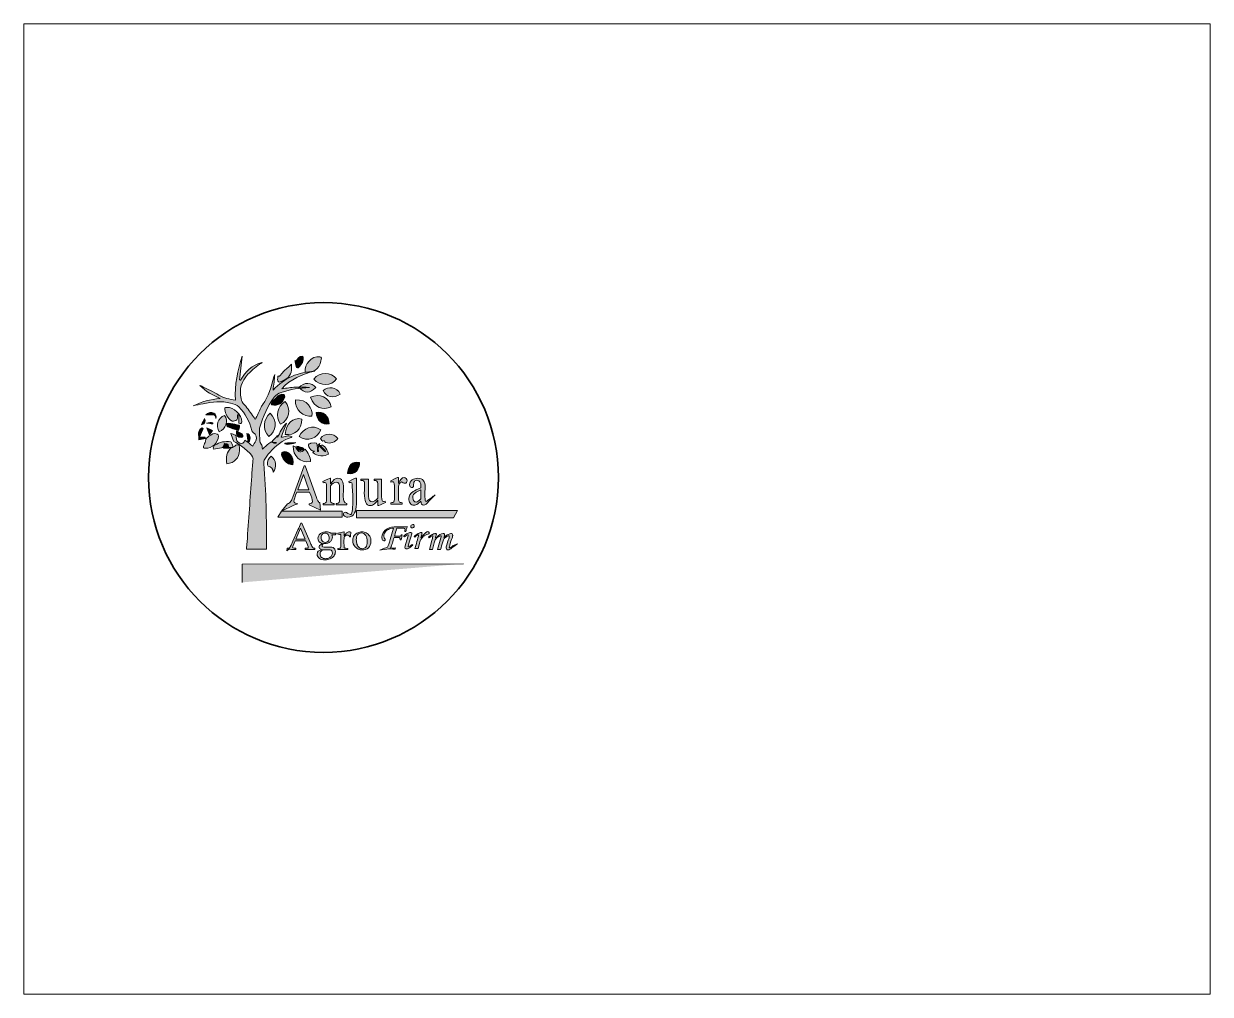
# Model space of a CAD drawing. Header units: inches. Extents: x -88 to 1851, y -517 to 1069.
import ezdxf

# ---------------------------------------------------------------- set-up
doc = ezdxf.new("R2010")
doc.units = ezdxf.units.IN
doc.header["$MEASUREMENT"] = 0
doc.layers.add('Layer 1', color=7, linetype='Continuous')

# ---------------------------------------------------------------- blocks, each defined once
blk = doc.blocks.new('block 4')
at = {"layer": 'Layer 1', "true_color": 0x754c24}
h = blk.add_hatch(color=27, dxfattribs=at)
h.dxf.hatch_style = 2
edge = h.paths.add_edge_path()
edge.add_spline(control_points=[(302.3, 374.3), (306, 377.5), (309.6, 380.1), (312.6, 383.1), (314.9, 385.4), (316.7, 386.1), (319.7, 384.4), (321.4, 383.5), (323.8, 383.7), (326, 384.3), (323.4, 384.8), (320.9, 385.3), (317.4, 386), (321.1, 389.9), (323.9, 392.8), (327, 396.2), (327, 396.2), (327, 393.4), (327, 393.4), (329, 397.3), (330.9, 401.3), (333.1, 405.2), (335.4, 409.1), (338.1, 412.8), (341.4, 416.3), (338.7, 408.8), (335.9, 401.4), (333.1, 393.7), (338.6, 393.5), (344.3, 398.5), (350.8, 394.1), (350, 393.7), (349.7, 393.4), (349.3, 393.3), (335, 388.9), (324.2, 379.5), (314.3, 368.8), (310.8, 364.9), (308, 360.3), (305.2, 355.8), (304.4, 354.5), (304.3, 352.4), (304.5, 350.8), (308.3, 304.6), (309.2, 258.3), (309, 211.9), (308.9, 211.7), (308.9, 211.4), (308.7, 210.7), (308.7, 210.7), (276.3, 210.7), (276.3, 210.7), (276.6, 214.6), (276.9, 218.3), (277.2, 222.1), (279.7, 258.1), (282.3, 294.1), (284.9, 330.1), (285.4, 338.4), (285.7, 346.7), (286.8, 354.9), (287.5, 360), (285.9, 363.7), (282.4, 366.8), (277, 371.6), (271.6, 376.3), (265.9, 380.7), (263.1, 382.9), (259.7, 384.3), (256.6, 386.1), (256, 386.5), (255.3, 387.1), (255, 387.8), (253.6, 391.4), (252.4, 395.1), (250.8, 399.9), (253.5, 398.8), (255.2, 398), (256.9, 397.5), (259.1, 396.8), (259.8, 395.6), (259.6, 393.2), (259.2, 388.9), (260.8, 385.6), (265.3, 384), (269.3, 382.6), (272.3, 383.9), (273.7, 389), (278.3, 385.3), (282.6, 381.9), (286.5, 378.8), (288.1, 381.7), (289.8, 384.6), (291.4, 387.5), (294.3, 392.7), (292.4, 398.4), (287.2, 401.3), (286.1, 401.9), (285.1, 403.4), (284.8, 404.6), (281.2, 419.3), (274.8, 432.6), (263.8, 443.1), (260.3, 446.3), (255.1, 448.3), (250.4, 449.4), (235.4, 453), (220.3, 451.1), (205.4, 448.3), (199.9, 447.3), (194.5, 446), (189.1, 445), (202.9, 451.5), (217.4, 455.3), (233.4, 456.7), (221.1, 462.4), (209.9, 468.2), (200, 478.1), (201.8, 477.4), (202.6, 477.2), (203.3, 476.8), (212.6, 472.1), (222.4, 468), (231.2, 462.3), (239.5, 456.9), (248.5, 456.1), (258.1, 454.1), (256.7, 479.1), (261.4, 502.8), (269.3, 526), (267.9, 513), (266.5, 500.1), (265.1, 487.1), (265.6, 487), (266.1, 486.8), (266.6, 486.6), (274.4, 500.9), (285, 511.8), (301.8, 515.6), (301.3, 515.1), (301.2, 514.8), (300.9, 514.6), (292.4, 509.9), (285.3, 503.6), (278.7, 496.4), (268.1, 484.8), (263.9, 472.1), (267.5, 456.7), (268.4, 452.6), (269.9, 449.7), (273, 446.5), (278.7, 440.6), (283, 433.4), (287.9, 426.7), (288.9, 425.4), (289.7, 424), (290.6, 422.4), (293.8, 429), (296.8, 435.3), (299.9, 441.6), (300.7, 443.3), (301.3, 445.2), (302.5, 446.7), (313, 460), (316.5, 476.2), (320.7, 492), (321.1, 493.4), (321.4, 494.7), (322.4, 495.9), (322, 491.8), (321.8, 487.6), (321.3, 483.5), (320.8, 479.3), (320.1, 475.2), (319.8, 470.6), (338, 490.6), (361.1, 499.9), (387.7, 501.6), (367.1, 496.8), (348.5, 488.6), (334.1, 472.8), (341.6, 473.7), (349.1, 475.1), (356.7, 475.5), (364.2, 475.9), (371.8, 475.3), (379.3, 474.7), (363.4, 474), (347.8, 471.9), (332.7, 466.7), (328.3, 465.3), (324.7, 463.1), (321.7, 459.1), (310.6, 444.3), (303.5, 427.6), (297.8, 410.2), (296.9, 407.5), (297.4, 404.4), (297.4, 401.4), (297.4, 398.6), (297.8, 395.7), (297.9, 392.9), (298.1, 389.2), (297.2, 385.6), (300.4, 382.3), (301.9, 380.7), (301.6, 377.4), (302.3, 374.3)], knot_values=[0, 0, 0, 0, 1, 1, 1, 2, 2, 2, 3, 3, 3, 4, 4, 4, 5, 5, 5, 6, 6, 6, 7, 7, 7, 8, 8, 8, 9, 9, 9, 10, 10, 10, 11, 11, 11, 12, 12, 12, 13, 13, 13, 14, 14, 14, 15, 15, 15, 16, 16, 16, 17, 17, 17, 18, 18, 18, 19, 19, 19, 20, 20, 20, 21, 21, 21, 22, 22, 22, 23, 23, 23, 24, 24, 24, 25, 25, 25, 26, 26, 26, 27, 27, 27, 28, 28, 28, 29, 29, 29, 30, 30, 30, 31, 31, 31, 32, 32, 32, 33, 33, 33, 34, 34, 34, 35, 35, 35, 36, 36, 36, 37, 37, 37, 38, 38, 38, 39, 39, 39, 40, 40, 40, 41, 41, 41, 42, 42, 42, 43, 43, 43, 44, 44, 44, 45, 45, 45, 46, 46, 46, 47, 47, 47, 48, 48, 48, 49, 49, 49, 50, 50, 50, 51, 51, 51, 52, 52, 52, 53, 53, 53, 54, 54, 54, 55, 55, 55, 56, 56, 56, 57, 57, 57, 58, 58, 58, 59, 59, 59, 60, 60, 60, 61, 61, 61, 62, 62, 62, 63, 63, 63, 64, 64, 64, 65, 65, 65, 66, 66, 66, 67, 67, 67, 68, 68, 68, 69, 69, 69, 69], degree=3, periodic=0)
edge.add_line((302.3, 374.3), (302.3, 374.3))
at = {"layer": 'Layer 1', "true_color": 0x78be37}
h = blk.add_hatch(color=75, dxfattribs=at)
h.dxf.hatch_style = 2
edge = h.paths.add_edge_path()
edge.add_spline(control_points=[(368.4, 526.2), (370.3, 518), (366.4, 512.8), (361.7, 508), (360.1, 506.3), (358.4, 506.1), (357.6, 509), (356.7, 512.4), (355.8, 515.7), (355.8, 519.4), (356, 518.6), (356.2, 517.8), (356.6, 516.5), (359.3, 521.6), (361.9, 526.5), (368.4, 526.2)], knot_values=[0, 0, 0, 0, 1, 1, 1, 2, 2, 2, 3, 3, 3, 4, 4, 4, 5, 5, 5, 5], degree=3, periodic=0)
edge.add_line((368.4, 526.2), (368.4, 526.2))
h = blk.add_hatch(color=75, dxfattribs=at)
h.dxf.hatch_style = 2
edge = h.paths.add_edge_path()
edge.add_spline(control_points=[(372.3, 499.8), (370.8, 513.9), (382.3, 526.1), (396.1, 525.2), (397.1, 525.1), (399, 523.6), (398.9, 523), (397.1, 509.9), (390, 497.9), (372.3, 499.8)], knot_values=[0, 0, 0, 0, 1, 1, 1, 2, 2, 2, 3, 3, 3, 3], degree=3, periodic=0)
edge.add_line((372.3, 499.8), (372.3, 499.8))
h = blk.add_hatch(color=75, dxfattribs=at)
h.dxf.hatch_style = 2
edge = h.paths.add_edge_path()
edge.add_spline(control_points=[(349.8, 513), (350.8, 503.5), (349.4, 495.4), (342.3, 489.7), (338.7, 486.8), (334.1, 485.3), (329.9, 483.4), (329.4, 483.2), (327.3, 485), (327.2, 485.9), (327, 488.6), (327.4, 491.3), (327.5, 493.4), (328.6, 493.4), (329.9, 493), (330.3, 493.5), (332.5, 495.7), (334.3, 498.2), (336.4, 500.4), (340.7, 504.5), (345.1, 508.5), (349.8, 513)], knot_values=[0, 0, 0, 0, 1, 1, 1, 2, 2, 2, 3, 3, 3, 4, 4, 4, 5, 5, 5, 6, 6, 6, 7, 7, 7, 7], degree=3, periodic=0)
edge.add_line((349.8, 513), (349.8, 513))
h = blk.add_hatch(color=75, dxfattribs=at)
h.dxf.hatch_style = 2
edge = h.paths.add_edge_path()
edge.add_spline(control_points=[(386.1, 488.5), (396.3, 500.9), (414.4, 501.1), (423.6, 489), (415.5, 476.8), (396.2, 476.4), (386.1, 488.5)], knot_values=[0, 0, 0, 0, 1, 1, 1, 2, 2, 2, 2], degree=3, periodic=0)
edge.add_line((386.1, 488.5), (386.1, 488.5))
h = blk.add_hatch(color=75, dxfattribs=at)
h.dxf.hatch_style = 2
edge = h.paths.add_edge_path()
edge.add_spline(control_points=[(362, 474.9), (369.8, 483.8), (383, 483.7), (389.7, 474.6), (379.4, 465), (371.8, 464.9), (362, 474.9)], knot_values=[0, 0, 0, 0, 1, 1, 1, 2, 2, 2, 2], degree=3, periodic=0)
edge.add_line((362, 474.9), (362, 474.9))
h = blk.add_hatch(color=75, dxfattribs=at)
h.dxf.hatch_style = 2
edge = h.paths.add_edge_path()
edge.add_spline(control_points=[(380.9, 459), (395.9, 465.9), (411.5, 458.4), (414.5, 443.1), (401.2, 437.2), (386.8, 441.4), (380.9, 459)], knot_values=[0, 0, 0, 0, 1, 1, 1, 2, 2, 2, 2], degree=3, periodic=0)
edge.add_line((380.9, 459), (380.9, 459))
h = blk.add_hatch(color=75, dxfattribs=at)
h.dxf.hatch_style = 2
edge = h.paths.add_edge_path()
edge.add_spline(control_points=[(429.4, 463.8), (418.8, 456.5), (405.5, 459.5), (401.8, 469.9), (409.1, 476.5), (423.7, 476.8), (429.4, 463.8)], knot_values=[0, 0, 0, 0, 1, 1, 1, 2, 2, 2, 2], degree=3, periodic=0)
edge.add_line((429.4, 463.8), (429.4, 463.8))
h = blk.add_hatch(color=75, dxfattribs=at)
h.dxf.hatch_style = 2
edge = h.paths.add_edge_path()
edge.add_spline(control_points=[(316.9, 446.4), (316.9, 449.8), (318.1, 452.6), (321.1, 454.6), (322.6, 455.7), (324, 457.1), (325.1, 458.6), (327.7, 462.5), (333.1, 464.8), (337.5, 463.2), (338.3, 462.9), (339.1, 460.5), (338.8, 459.4), (336.1, 449), (328.1, 444.3), (316.9, 446.4)], knot_values=[0, 0, 0, 0, 1, 1, 1, 2, 2, 2, 3, 3, 3, 4, 4, 4, 5, 5, 5, 5], degree=3, periodic=0)
edge.add_line((316.9, 446.4), (316.9, 446.4))
h = blk.add_hatch(color=75, dxfattribs=at)
h.dxf.hatch_style = 2
edge = h.paths.add_edge_path()
edge.add_spline(control_points=[(331.9, 414.9), (323.3, 428), (326, 443), (339.7, 452.2), (349.3, 439.7), (346.3, 421.4), (331.9, 414.9)], knot_values=[0, 0, 0, 0, 1, 1, 1, 2, 2, 2, 2], degree=3, periodic=0)
edge.add_line((331.9, 414.9), (331.9, 414.9))
h = blk.add_hatch(color=75, dxfattribs=at)
h.dxf.hatch_style = 2
edge = h.paths.add_edge_path()
edge.add_spline(control_points=[(356.6, 454.5), (374.9, 456.3), (385, 440.4), (383.2, 428.1), (370.5, 426.5), (354.1, 438.1), (356.6, 454.5)], knot_values=[0, 0, 0, 0, 1, 1, 1, 2, 2, 2, 2], degree=3, periodic=0)
edge.add_line((356.6, 454.5), (356.6, 454.5))
h = blk.add_hatch(color=75, dxfattribs=at)
h.dxf.hatch_style = 2
edge = h.paths.add_edge_path()
edge.add_spline(control_points=[(226, 424.4), (226.2, 430.2), (222.9, 430.3), (219.2, 430), (216.3, 429.8), (213.4, 430), (209.9, 430), (212.7, 433.9), (219.6, 435.1), (222.9, 433), (226.3, 430.7), (227.6, 427.7), (226, 424.4)], knot_values=[0, 0, 0, 0, 1, 1, 1, 2, 2, 2, 3, 3, 3, 4, 4, 4, 4], degree=3, periodic=0)
edge.add_line((226, 424.4), (226, 424.4))
h = blk.add_hatch(color=75, dxfattribs=at)
h.dxf.hatch_style = 2
edge = h.paths.add_edge_path()
edge.add_spline(control_points=[(231.6, 402.6), (225.4, 412.6), (229.7, 425.2), (240.4, 429.3), (247, 420.3), (242.6, 406.6), (231.6, 402.6)], knot_values=[0, 0, 0, 0, 1, 1, 1, 2, 2, 2, 2], degree=3, periodic=0)
edge.add_line((231.6, 402.6), (231.6, 402.6))
h = blk.add_hatch(color=75, dxfattribs=at)
h.dxf.hatch_style = 2
edge = h.paths.add_edge_path()
edge.add_spline(control_points=[(261.8, 430.1), (261.7, 428), (261.9, 425.9), (261.4, 423.9), (261.1, 422.7), (259.8, 421.2), (258.7, 420.9), (256.4, 420.2), (253, 419), (251.5, 420.1), (248.5, 422.2), (246, 425.4), (244.2, 428.6), (242.4, 431.7), (241.7, 435.5), (240.8, 439), (240.3, 441), (241, 442.3), (243.6, 442.3), (256, 442.7), (268.4, 431), (268.6, 418.6), (268.7, 415.4), (266.6, 415.7), (263.6, 416.3), (263.6, 416.3), (263.6, 430.2), (263.6, 430.2), (263, 430.2), (262.4, 430.2), (261.8, 430.1)], knot_values=[0, 0, 0, 0, 1, 1, 1, 2, 2, 2, 3, 3, 3, 4, 4, 4, 5, 5, 5, 6, 6, 6, 7, 7, 7, 8, 8, 8, 9, 9, 9, 10, 10, 10, 10], degree=3, periodic=0)
edge.add_line((261.8, 430.1), (261.8, 430.1))
h = blk.add_hatch(color=75, dxfattribs=at)
h.dxf.hatch_style = 2
edge = h.paths.add_edge_path()
edge.add_spline(control_points=[(313, 394.7), (302, 406.1), (303.2, 423), (315.2, 433), (327, 420.1), (325.1, 403.4), (313, 394.7)], knot_values=[0, 0, 0, 0, 1, 1, 1, 2, 2, 2, 2], degree=3, periodic=0)
edge.add_line((313, 394.7), (313, 394.7))
h = blk.add_hatch(color=75, dxfattribs=at)
h.dxf.hatch_style = 2
edge = h.paths.add_edge_path()
edge.add_spline(control_points=[(339.4, 398), (340.4, 415.7), (352.4, 426.7), (366.8, 423.3), (366.3, 406.3), (355.2, 396), (339.4, 398)], knot_values=[0, 0, 0, 0, 1, 1, 1, 2, 2, 2, 2], degree=3, periodic=0)
edge.add_line((339.4, 398), (339.4, 398))
h = blk.add_hatch(color=75, dxfattribs=at)
h.dxf.hatch_style = 2
edge = h.paths.add_edge_path()
edge.add_spline(control_points=[(411.3, 415.4), (399.4, 413.3), (390.9, 421), (390.1, 434.2), (401.5, 436.8), (411.2, 428.2), (411.3, 415.4)], knot_values=[0, 0, 0, 0, 1, 1, 1, 2, 2, 2, 2], degree=3, periodic=0)
edge.add_line((411.3, 415.4), (411.3, 415.4))
h = blk.add_hatch(color=75, dxfattribs=at)
h.dxf.hatch_style = 2
edge = h.paths.add_edge_path()
edge.add_spline(control_points=[(205.5, 408), (203.7, 403.5), (201.8, 398.9), (199.6, 393.4), (199.6, 393.4), (208.7, 393.4), (208.7, 393.4), (208.7, 392.8), (208.8, 392.3), (208.9, 391.7), (205.5, 390.9), (202.1, 390.1), (198.6, 389.3), (198.7, 396.7), (195.2, 404.9), (203.7, 408.9), (204.3, 408.6), (204.9, 408.3), (205.5, 408)], knot_values=[0, 0, 0, 0, 1, 1, 1, 2, 2, 2, 3, 3, 3, 4, 4, 4, 5, 5, 5, 6, 6, 6, 6], degree=3, periodic=0)
edge.add_line((205.5, 408), (205.5, 408))
h = blk.add_hatch(color=75, dxfattribs=at)
h.dxf.hatch_style = 2
edge = h.paths.add_edge_path()
edge.add_spline(control_points=[(207.5, 424.3), (210.6, 419.8), (208.5, 415.3), (202.8, 413.6), (204.6, 417.7), (206, 421), (207.5, 424.3)], knot_values=[0, 0, 0, 0, 1, 1, 1, 2, 2, 2, 2], degree=3, periodic=0)
edge.add_line((207.5, 424.3), (207.5, 424.3))
h = blk.add_hatch(color=75, dxfattribs=at)
h.dxf.hatch_style = 2
edge = h.paths.add_edge_path()
edge.add_spline(control_points=[(221.2, 415.2), (217.8, 415.7), (214.4, 416.2), (211, 416.7), (214.6, 417.5), (218.2, 418.8), (221.4, 417.1), (221.4, 416.5), (221.3, 415.8), (221.2, 415.2)], knot_values=[0, 0, 0, 0, 1, 1, 1, 2, 2, 2, 3, 3, 3, 3], degree=3, periodic=0)
edge.add_line((221.2, 415.2), (221.2, 415.2))
h = blk.add_hatch(color=75, dxfattribs=at)
h.dxf.hatch_style = 2
edge = h.paths.add_edge_path()
edge.add_spline(control_points=[(215.9, 397.7), (214.3, 401.5), (213, 404.6), (211.2, 408.8), (214.9, 407.2), (217.7, 406.1), (220.9, 404.8), (219.1, 402.3), (217.8, 400.4), (215.9, 397.7)], knot_values=[0, 0, 0, 0, 1, 1, 1, 2, 2, 2, 3, 3, 3, 3], degree=3, periodic=0)
edge.add_line((215.9, 397.7), (215.9, 397.7))
h = blk.add_hatch(color=75, dxfattribs=at)
h.dxf.hatch_style = 2
edge = h.paths.add_edge_path()
edge.add_spline(control_points=[(263, 404.7), (257, 406.7), (251.3, 408.3), (245.7, 410.4), (244.6, 410.9), (244, 413.2), (243.6, 414.8), (243.6, 415.1), (245.8, 416.6), (246.8, 416.4), (251.5, 415.8), (256.2, 414.9), (260.8, 413.9), (265.7, 412.8), (265.9, 412.3), (264.2, 407.7), (263.9, 406.8), (263.5, 405.9), (263, 404.7)], knot_values=[0, 0, 0, 0, 1, 1, 1, 2, 2, 2, 3, 3, 3, 4, 4, 4, 5, 5, 5, 6, 6, 6, 6], degree=3, periodic=0)
edge.add_line((263, 404.7), (263, 404.7))
h = blk.add_hatch(color=75, dxfattribs=at)
h.dxf.hatch_style = 2
edge = h.paths.add_edge_path()
edge.add_spline(control_points=[(362.1, 394.7), (370, 408.3), (383.5, 415.8), (397.7, 405.4), (392, 391.9), (376.4, 385.6), (362.1, 394.7)], knot_values=[0, 0, 0, 0, 1, 1, 1, 2, 2, 2, 2], degree=3, periodic=0)
edge.add_line((362.1, 394.7), (362.1, 394.7))
h = blk.add_hatch(color=75, dxfattribs=at)
h.dxf.hatch_style = 2
edge = h.paths.add_edge_path()
edge.add_spline(control_points=[(208.8, 375.4), (206.3, 375), (205.3, 376.5), (206, 378.7), (206.8, 381.7), (209.2, 384.4), (209.2, 387.2), (209.2, 391.7), (212.2, 393.5), (214.9, 395.1), (219, 397.5), (223, 401.8), (228.5, 398.6), (229.5, 398.1), (230.7, 396.5), (230.6, 395.5), (229.8, 384), (220.4, 375.4), (208.8, 375.4)], knot_values=[0, 0, 0, 0, 1, 1, 1, 2, 2, 2, 3, 3, 3, 4, 4, 4, 5, 5, 5, 6, 6, 6, 6], degree=3, periodic=0)
edge.add_line((208.8, 375.4), (208.8, 375.4))
h = blk.add_hatch(color=75, dxfattribs=at)
h.dxf.hatch_style = 2
edge = h.paths.add_edge_path()
edge.add_spline(control_points=[(260.2, 403.9), (263.5, 402.1), (266.6, 400.7), (269.3, 398.9), (270.2, 398.2), (270.7, 396.2), (270.4, 395), (270.3, 394.2), (268.6, 393.2), (267.5, 393.1), (262, 392.5), (259, 396.6), (260.2, 403.9)], knot_values=[0, 0, 0, 0, 1, 1, 1, 2, 2, 2, 3, 3, 3, 4, 4, 4, 4], degree=3, periodic=0)
edge.add_line((260.2, 403.9), (260.2, 403.9))
h = blk.add_hatch(color=75, dxfattribs=at)
h.dxf.hatch_style = 2
edge = h.paths.add_edge_path()
edge.add_spline(control_points=[(278.8, 384.8), (278.2, 390.3), (277.6, 394.9), (277, 399.7), (280.3, 399.7), (281.4, 397.3), (281.9, 394.8), (282.5, 391.3), (282.5, 387.8), (278.8, 384.8)], knot_values=[0, 0, 0, 0, 1, 1, 1, 2, 2, 2, 3, 3, 3, 3], degree=3, periodic=0)
edge.add_line((278.8, 384.8), (278.8, 384.8))
h = blk.add_hatch(color=75, dxfattribs=at)
h.dxf.hatch_style = 2
edge = h.paths.add_edge_path()
edge.add_spline(control_points=[(425.5, 391.7), (421.4, 385.3), (412.6, 382.3), (405.7, 385.1), (404.8, 385.5), (404.2, 386.7), (403.1, 388), (400.1, 386), (398.8, 389.1), (397.2, 391.7), (404.2, 401), (417.9, 401), (425.5, 391.7)], knot_values=[0, 0, 0, 0, 1, 1, 1, 2, 2, 2, 3, 3, 3, 4, 4, 4, 4], degree=3, periodic=0)
edge.add_line((425.5, 391.7), (425.5, 391.7))
h = blk.add_hatch(color=75, dxfattribs=at)
h.dxf.hatch_style = 2
edge = h.paths.add_edge_path()
edge.add_spline(control_points=[(221.6, 375.8), (222.5, 377.4), (223.3, 379.9), (224.4, 380.6), (232.7, 386.1), (241.4, 387.1), (250.1, 386.2), (251.7, 386.1), (253.1, 381.2), (254.6, 378.5), (254.3, 378), (254, 377.5), (253.7, 376.9), (253.7, 376.9), (240.6, 376.9), (240.6, 376.9), (240.7, 379.4), (240.7, 381.2), (240.8, 383.4), (240.4, 382.9), (240, 382.7), (240, 382.2), (239.3, 377.7), (237.7, 376.5), (235.2, 376.3), (231, 375.9), (226.8, 374.7), (222.6, 373.9), (222.3, 374.5), (221.9, 375.1), (221.6, 375.8)], knot_values=[0, 0, 0, 0, 1, 1, 1, 2, 2, 2, 3, 3, 3, 4, 4, 4, 5, 5, 5, 6, 6, 6, 7, 7, 7, 8, 8, 8, 9, 9, 9, 10, 10, 10, 10], degree=3, periodic=0)
edge.add_line((221.6, 375.8), (221.6, 375.8))
h = blk.add_hatch(color=75, dxfattribs=at)
h.dxf.hatch_style = 2
edge = h.paths.add_edge_path()
edge.add_spline(control_points=[(247.7, 375.7), (247.7, 375.7), (238.7, 375.7), (238.7, 375.7), (239.6, 378.5), (240.4, 380.9), (241.1, 383.1), (246.5, 383.2), (246.7, 379.5), (247.7, 375.7)], knot_values=[0, 0, 0, 0, 1, 1, 1, 2, 2, 2, 3, 3, 3, 3], degree=3, periodic=0)
edge.add_line((247.7, 375.7), (247.7, 375.7))
h = blk.add_hatch(color=75, dxfattribs=at)
h.dxf.hatch_style = 2
edge = h.paths.add_edge_path()
edge.add_spline(control_points=[(244.2, 350), (242.8, 360.5), (243.5, 369.7), (251.9, 376.5), (253, 377.4), (254.8, 377.5), (257, 378.2), (257, 378.1), (257.1, 379.4), (257.7, 379.7), (259.5, 380.6), (261.5, 381.4), (263.4, 381.4), (263.9, 381.4), (264.8, 378.6), (264.9, 377), (265.6, 362.8), (260.4, 354.6), (248.5, 350.9), (247.3, 350.5), (245.9, 350.4), (244.2, 350)], knot_values=[0, 0, 0, 0, 1, 1, 1, 2, 2, 2, 3, 3, 3, 4, 4, 4, 5, 5, 5, 6, 6, 6, 7, 7, 7, 7], degree=3, periodic=0)
edge.add_line((244.2, 350), (244.2, 350))
h = blk.add_hatch(color=75, dxfattribs=at)
h.dxf.hatch_style = 2
edge = h.paths.add_edge_path()
edge.add_spline(control_points=[(351.9, 348.7), (342.9, 348.3), (331.7, 359.1), (333.8, 368.5), (339.5, 371.8), (343.9, 369.3), (347.8, 365.3), (351.8, 361.2), (353.4, 354.4), (351.9, 348.7)], knot_values=[0, 0, 0, 0, 1, 1, 1, 2, 2, 2, 3, 3, 3, 3], degree=3, periodic=0)
edge.add_line((351.9, 348.7), (351.9, 348.7))
h = blk.add_hatch(color=75, dxfattribs=at)
h.dxf.hatch_style = 2
edge = h.paths.add_edge_path()
edge.add_spline(control_points=[(356.4, 384.2), (351.9, 383.3), (347.4, 382.3), (342.9, 381.7), (341.6, 381.5), (340.1, 382.3), (338.7, 382.6), (338.8, 383), (338.9, 383.5), (338.9, 383.9), (344.8, 384.2), (350.6, 384.5), (356.5, 384.8), (356.4, 384.6), (356.4, 384.4), (356.4, 384.2)], knot_values=[0, 0, 0, 0, 1, 1, 1, 2, 2, 2, 3, 3, 3, 4, 4, 4, 5, 5, 5, 5], degree=3, periodic=0)
edge.add_line((356.4, 384.2), (356.4, 384.2))
h = blk.add_hatch(color=75, dxfattribs=at)
h.dxf.hatch_style = 2
edge = h.paths.add_edge_path()
edge.add_spline(control_points=[(372, 374), (377.5, 368.2), (380.6, 361.7), (380.8, 353.9), (363.1, 351.3), (352.3, 362.9), (352.4, 379.6), (354.2, 378.5), (356.2, 378.1), (356.8, 377), (361.2, 368.2), (364.9, 367.1), (372, 374)], knot_values=[0, 0, 0, 0, 1, 1, 1, 2, 2, 2, 3, 3, 3, 4, 4, 4, 4], degree=3, periodic=0)
edge.add_line((372, 374), (372, 374))
h = blk.add_hatch(color=75, dxfattribs=at)
h.dxf.hatch_style = 2
edge = h.paths.add_edge_path()
edge.add_spline(control_points=[(358.6, 379), (362.7, 377.8), (366.1, 376.8), (369.6, 375.7), (369.6, 375.1), (369.7, 374.4), (369.7, 373.8), (367.7, 373.2), (365.6, 371.8), (363.6, 372), (360.4, 372.3), (359, 374.9), (358.6, 379)], knot_values=[0, 0, 0, 0, 1, 1, 1, 2, 2, 2, 3, 3, 3, 4, 4, 4, 4], degree=3, periodic=0)
edge.add_line((358.6, 379), (358.6, 379))
h = blk.add_hatch(color=75, dxfattribs=at)
h.dxf.hatch_style = 2
edge = h.paths.add_edge_path()
edge.add_spline(control_points=[(405.9, 370.3), (402.9, 373.5), (399.9, 376.7), (396.9, 379.9), (401.2, 382.9), (407.5, 376.3), (410.5, 366), (403.9, 361.5), (392.2, 362.5), (384.6, 368.5), (385.5, 369.3), (386.4, 370), (387.3, 370.8), (382.1, 370.6), (379.8, 373.8), (378.1, 377.7), (376.7, 380.6), (377.1, 382.7), (380.7, 383.4), (381, 383.4), (381.2, 383.5), (381.5, 383.6), (391.4, 385.7), (392.1, 385.2), (392.1, 375.2), (392.1, 373.5), (392.1, 371.8), (392.1, 370.1), (392.6, 370.1), (393.2, 370.1), (393.7, 370.1), (393.7, 372.5), (393.4, 375), (393.8, 377.4), (394.1, 379.3), (392.1, 382.4), (396.3, 383.1), (394.1, 379.8), (396, 378.1), (398.1, 376.3), (400.5, 374.2), (402.8, 371.9), (405.1, 369.7), (405.4, 369.9), (405.6, 370.1), (405.9, 370.3)], knot_values=[0, 0, 0, 0, 1, 1, 1, 2, 2, 2, 3, 3, 3, 4, 4, 4, 5, 5, 5, 6, 6, 6, 7, 7, 7, 8, 8, 8, 9, 9, 9, 10, 10, 10, 11, 11, 11, 12, 12, 12, 13, 13, 13, 14, 14, 14, 15, 15, 15, 15], degree=3, periodic=0)
edge.add_line((405.9, 370.3), (405.9, 370.3))
h = blk.add_hatch(color=75, dxfattribs=at)
h.dxf.hatch_style = 2
edge = h.paths.add_edge_path()
edge.add_spline(control_points=[(319.8, 336.7), (319.2, 341.7), (317.1, 345.3), (311.8, 346.1), (311.2, 346.2), (310.5, 347.8), (310.5, 348.7), (310.2, 354.3), (312.6, 358.8), (316.4, 362.7), (324.8, 356), (326.3, 344.6), (319.8, 336.7)], knot_values=[0, 0, 0, 0, 1, 1, 1, 2, 2, 2, 3, 3, 3, 4, 4, 4, 4], degree=3, periodic=0)
edge.add_line((319.8, 336.7), (319.8, 336.7))
h = blk.add_hatch(color=75, dxfattribs=at)
h.dxf.hatch_style = 2
edge = h.paths.add_edge_path()
edge.add_spline(control_points=[(441.4, 334), (442, 345.9), (448.2, 355.3), (460.8, 352.4), (461.6, 341.3), (453.7, 332.1), (441.4, 334)], knot_values=[0, 0, 0, 0, 1, 1, 1, 2, 2, 2, 2], degree=3, periodic=0)
edge.add_line((441.4, 334), (441.4, 334))
at = {"layer": 'Layer 1', "true_color": 0xff0000}
h = blk.add_hatch(color=1, dxfattribs=at)
h.dxf.hatch_style = 2
edge = h.paths.add_edge_path()
edge.add_spline(control_points=[(397.1, 274.6), (397.1, 274.6), (378.7, 283.1), (378.7, 283.1), (378.7, 283.1), (378.7, 284.8), (378.7, 284.8), (382.3, 285), (384.1, 286.3), (384.1, 288.7), (384.1, 291.1), (382.5, 296.2), (379.3, 304), (379.3, 304), (358.7, 304), (358.7, 304), (355.4, 296.2), (353.8, 291.2), (353.8, 288.8), (353.8, 286.5), (355.8, 285.1), (359.9, 284.8), (359.9, 284.8), (353.8, 282.3), (353.8, 282.3), (353.8, 282.3), (333.5, 272.8), (333.5, 272.8), (333.5, 272.8), (343.1, 284.8), (343.1, 284.8), (345.6, 285.3), (347.6, 286.6), (348.9, 288.8), (349.7, 289.8), (350.6, 292.1), (351.9, 295.5), (351.9, 295.5), (370.7, 346.8), (370.7, 346.8), (370.7, 346.8), (372, 346.8), (372, 346.8), (372, 346.8), (390.5, 295), (390.5, 295), (391.7, 291.8), (392.7, 289.6), (393.7, 288.3), (395.2, 286.2), (393.7, 286.9), (396.2, 286.7), (396.2, 286.7), (397.1, 274.6), (397.1, 274.6)], knot_values=[0, 0, 0, 0, 1, 1, 1, 2, 2, 2, 3, 3, 3, 4, 4, 4, 5, 5, 5, 6, 6, 6, 7, 7, 7, 8, 8, 8, 9, 9, 9, 10, 10, 10, 11, 11, 11, 12, 12, 12, 13, 13, 13, 14, 14, 14, 15, 15, 15, 16, 16, 16, 17, 17, 17, 18, 18, 18, 18], degree=3, periodic=1)
h.paths.add_polyline_path([(378.3, 307.4), (369.2, 332.5), (360, 307.4)])
h = blk.add_hatch(color=1, dxfattribs=at)
h.dxf.hatch_style = 2
edge = h.paths.add_edge_path()
edge.add_spline(control_points=[(440.4, 283.1), (440.4, 283.1), (422.6, 283.1), (422.6, 283.1), (422.6, 283.1), (422.6, 285.4), (422.6, 285.4), (424.9, 285.3), (426.5, 285.7), (427.3, 286.6), (428, 287.5), (428.4, 289.2), (428.4, 291.7), (428.4, 291.7), (428.4, 310.5), (428.4, 310.5), (428.4, 316.9), (426.6, 320.1), (422.9, 320.1), (419.7, 320.1), (416.6, 318.1), (413.5, 314.1), (413.5, 314.1), (413.5, 291.7), (413.5, 291.7), (413.5, 289.2), (413.9, 287.6), (414.7, 286.7), (415.5, 285.8), (417.1, 285.3), (419.4, 285.4), (419.4, 285.4), (419.4, 283.1), (419.4, 283.1), (419.4, 283.1), (401.6, 283.1), (401.6, 283.1), (401.6, 283.1), (401.6, 285.4), (401.6, 285.4), (403.9, 285.3), (405.5, 286), (406.3, 287.3), (406.8, 288.2), (407.1, 290), (407.1, 292.6), (407.1, 292.6), (407.1, 312.3), (407.1, 312.3), (407.1, 315.5), (406.7, 317.7), (405.9, 319.1), (405.9, 319.1), (404.2, 319.8), (404.2, 319.8), (403.4, 319.8), (402.6, 319.5), (401.6, 319), (401.6, 319), (401, 321.3), (401, 321.3), (407.8, 324.7), (411.9, 326.5), (413.2, 326.5), (413.2, 326.5), (413.5, 326.4), (413.5, 326.4), (413.5, 326.4), (413.5, 317.5), (413.5, 317.5), (417.7, 323.5), (421.8, 326.5), (425.6, 326.5), (431.8, 326.5), (435, 321.1), (435, 310.4), (435, 308.9), (434.8, 306.7), (434.6, 303.7), (434.4, 300.7), (434.3, 298.5), (434.3, 297), (434.3, 289.2), (436.4, 285.3), (440.4, 285.4), (440.4, 285.4), (440.4, 283.1), (440.4, 283.1)], knot_values=[0, 0, 0, 0, 1, 1, 1, 2, 2, 2, 3, 3, 3, 4, 4, 4, 5, 5, 5, 6, 6, 6, 7, 7, 7, 8, 8, 8, 9, 9, 9, 10, 10, 10, 11, 11, 11, 12, 12, 12, 13, 13, 13, 14, 14, 14, 15, 15, 15, 16, 16, 16, 17, 17, 17, 18, 18, 18, 19, 19, 19, 20, 20, 20, 21, 21, 21, 22, 22, 22, 23, 23, 23, 24, 24, 24, 25, 25, 25, 26, 26, 26, 27, 27, 27, 28, 28, 28, 29, 29, 29, 29], degree=3, periodic=1)
h = blk.add_hatch(color=1, dxfattribs=at)
h.dxf.hatch_style = 2
edge = h.paths.add_edge_path()
edge.add_spline(control_points=[(455.9, 284.1), (455.9, 278.3), (454.9, 273.5), (453, 269.9), (450.6, 265.2), (446.8, 262.8), (441.7, 262.8), (440.1, 262.8), (438.7, 263.2), (437.3, 263.9), (435.6, 264.8), (434.7, 265.9), (434.7, 267.4), (434.7, 269.7), (435.8, 270.8), (437.9, 270.8), (438.6, 270.8), (440, 270.2), (442, 268.9), (444, 267.7), (445.2, 267.1), (445.8, 267.1), (448.6, 267.1), (450, 274.2), (450, 288.6), (450, 290.4), (449.9, 292.4), (449.8, 294.7), (449.8, 294.7), (449.8, 298.1), (449.8, 298.1), (449.4, 310.6), (448.9, 317.6), (448.2, 319.1), (448.2, 319.1), (446.6, 319.8), (446.6, 319.8), (445.7, 319.8), (444.8, 319.5), (443.9, 319), (443.9, 319), (443.4, 321.3), (443.4, 321.3), (443.4, 321.3), (449.5, 324.4), (449.5, 324.4), (452.3, 325.8), (454.3, 326.5), (455.5, 326.5), (455.5, 326.5), (455.9, 326.4), (455.9, 326.4), (455.9, 326.4), (455.9, 284.1), (455.9, 284.1)], knot_values=[0, 0, 0, 0, 1, 1, 1, 2, 2, 2, 3, 3, 3, 4, 4, 4, 5, 5, 5, 6, 6, 6, 7, 7, 7, 8, 8, 8, 9, 9, 9, 10, 10, 10, 11, 11, 11, 12, 12, 12, 13, 13, 13, 14, 14, 14, 15, 15, 15, 16, 16, 16, 17, 17, 17, 18, 18, 18, 18], degree=3, periodic=1)
h = blk.add_hatch(color=1, dxfattribs=at)
h.dxf.hatch_style = 2
edge = h.paths.add_edge_path()
edge.add_spline(control_points=[(503.3, 287.1), (496.3, 283.6), (492.2, 281.8), (491, 281.8), (491, 281.8), (490.7, 281.8), (490.7, 281.8), (490.7, 281.8), (490.7, 290.7), (490.7, 290.7), (488.4, 287.9), (486.7, 285.9), (485.5, 284.8), (483.2, 282.8), (480.9, 281.8), (478.5, 281.8), (472, 281.8), (468.8, 288.8), (468.8, 302.7), (468.8, 304.2), (468.8, 306.6), (469, 309.8), (469.2, 313), (469.3, 315.4), (469.3, 317), (469.3, 319.3), (468.8, 320.9), (467.9, 321.8), (467.1, 322.6), (465.5, 322.9), (463.2, 322.9), (463.2, 322.9), (463.2, 325.1), (463.2, 325.1), (463.2, 325.1), (475.8, 325.1), (475.8, 325.1), (475.8, 325.1), (475.8, 297), (475.8, 297), (475.8, 291), (477.8, 288), (481.8, 288), (484.4, 288), (487.4, 290), (490.7, 294), (490.7, 294), (490.7, 317.2), (490.7, 317.2), (490.7, 319.5), (490.3, 321), (489.4, 321.8), (488.6, 322.5), (487.1, 322.9), (484.9, 322.9), (484.9, 322.9), (484.9, 325.1), (484.9, 325.1), (484.9, 325.1), (497.1, 325.1), (497.1, 325.1), (497.1, 325.1), (497.1, 295.9), (497.1, 295.9), (497.1, 290.9), (498, 288.4), (500, 288.4), (500.8, 288.4), (501.7, 288.7), (502.7, 289.2), (502.7, 289.2), (503.3, 287.1), (503.3, 287.1)], knot_values=[0, 0, 0, 0, 1, 1, 1, 2, 2, 2, 3, 3, 3, 4, 4, 4, 5, 5, 5, 6, 6, 6, 7, 7, 7, 8, 8, 8, 9, 9, 9, 10, 10, 10, 11, 11, 11, 12, 12, 12, 13, 13, 13, 14, 14, 14, 15, 15, 15, 16, 16, 16, 17, 17, 17, 18, 18, 18, 19, 19, 19, 20, 20, 20, 21, 21, 21, 22, 22, 22, 23, 23, 23, 24, 24, 24, 24], degree=3, periodic=1)
h = blk.add_hatch(color=1, dxfattribs=at)
h.dxf.hatch_style = 2
edge = h.paths.add_edge_path()
edge.add_spline(control_points=[(538.7, 322.5), (538.7, 321.4), (538.4, 320.4), (537.8, 319.5), (537.1, 318.7), (536.3, 318.2), (535.3, 318.2), (534.5, 318.2), (533.5, 318.6), (532.3, 319.2), (530.8, 320.2), (529.9, 320.7), (529.7, 320.8), (528.8, 320.5), (527.8, 319.5), (526.4, 317.7), (525.1, 315.9), (524.5, 314.6), (524.5, 313.7), (524.5, 313.7), (524.5, 294.1), (524.5, 294.1), (524.5, 291.4), (524.9, 289.6), (525.6, 288.4), (526.6, 287.1), (528.3, 286.5), (530.7, 286.5), (530.7, 286.5), (530.7, 284.3), (530.7, 284.3), (530.7, 284.3), (512.3, 284.3), (512.3, 284.3), (512.3, 284.3), (512.3, 286.5), (512.3, 286.5), (514.8, 286.5), (516.4, 287), (517.1, 288.2), (517.7, 289.1), (517.9, 291), (517.9, 293.8), (517.9, 293.8), (517.9, 314.6), (517.9, 314.6), (517.9, 318.8), (517, 320.9), (515, 320.9), (514.2, 320.9), (513.3, 320.7), (512.3, 320.2), (512.3, 320.2), (512, 322.4), (512, 322.4), (512, 322.4), (518, 325.4), (518, 325.4), (521, 326.9), (522.9, 327.6), (523.9, 327.6), (523.9, 327.6), (524.5, 327.5), (524.5, 327.5), (524.5, 327.5), (524.5, 318.1), (524.5, 318.1), (527.5, 324.4), (530.6, 327.6), (533.8, 327.6), (535.1, 327.6), (536.2, 327.1), (537.2, 326.1), (538.2, 325.1), (538.7, 323.9), (538.7, 322.5)], knot_values=[0, 0, 0, 0, 1, 1, 1, 2, 2, 2, 3, 3, 3, 4, 4, 4, 5, 5, 5, 6, 6, 6, 7, 7, 7, 8, 8, 8, 9, 9, 9, 10, 10, 10, 11, 11, 11, 12, 12, 12, 13, 13, 13, 14, 14, 14, 15, 15, 15, 16, 16, 16, 17, 17, 17, 18, 18, 18, 19, 19, 19, 20, 20, 20, 21, 21, 21, 22, 22, 22, 23, 23, 23, 24, 24, 24, 25, 25, 25, 25], degree=3, periodic=0)
edge.add_line((538.7, 322.5), (538.7, 322.5))
h = blk.add_hatch(color=1, dxfattribs=at)
h.dxf.hatch_style = 2
edge = h.paths.add_edge_path()
edge.add_spline(control_points=[(574.1, 289.2), (571.2, 284.7), (568.4, 282.4), (565.7, 282.4), (562.8, 282.4), (561.4, 284.6), (561.4, 289.2), (558.5, 286.6), (556.8, 285.1), (556.2, 284.7), (554.1, 283.2), (552, 282.4), (549.9, 282.4), (547.3, 282.4), (545.1, 283.5), (543.5, 285.8), (542.1, 287.8), (541.4, 290.2), (541.4, 293.2), (541.4, 297.5), (543.8, 301.4), (548.6, 304.7), (550.9, 306.3), (555.1, 308.4), (561.4, 311), (561.4, 311), (561.4, 312.7), (561.4, 312.7), (561.4, 319.6), (559.2, 323.1), (554.7, 323.1), (552.1, 323.1), (550.5, 322.1), (549.9, 320.1), (549.9, 320.1), (549.2, 314.4), (549.2, 314.4), (549, 312.4), (547.9, 311.4), (546, 311.4), (543.8, 311.4), (542.7, 312.9), (542.7, 315.8), (542.7, 319.2), (544.2, 321.9), (547.1, 323.8), (549.6, 325.5), (552.5, 326.4), (555.9, 326.4), (560.5, 326.4), (563.7, 325.1), (565.6, 322.5), (567.3, 320.3), (568.1, 316.7), (568.1, 311.8), (568.1, 310.5), (568, 308.5), (567.9, 305.9), (567.8, 303.3), (567.7, 301.4), (567.7, 300.1), (567.7, 294.1), (568.1, 290.5), (568.7, 289.2), (568.7, 289.2), (569.8, 288.7), (569.8, 288.7), (570.9, 288.9), (582.6, 297.4), (584.4, 299.6), (584.4, 299.6), (574.1, 289.2), (574.1, 289.2)], knot_values=[0, 0, 0, 0, 1, 1, 1, 2, 2, 2, 3, 3, 3, 4, 4, 4, 5, 5, 5, 6, 6, 6, 7, 7, 7, 8, 8, 8, 9, 9, 9, 10, 10, 10, 11, 11, 11, 12, 12, 12, 13, 13, 13, 14, 14, 14, 15, 15, 15, 16, 16, 16, 17, 17, 17, 18, 18, 18, 19, 19, 19, 20, 20, 20, 21, 21, 21, 22, 22, 22, 23, 23, 23, 24, 24, 24, 24], degree=3, periodic=1)
edge = h.paths.add_edge_path()
edge.add_spline(control_points=[(561.4, 292.7), (561.4, 292.7), (561.4, 307.7), (561.4, 307.7), (556.5, 305.4), (553.6, 304), (552.7, 303.3), (549.6, 301.1), (548, 298.5), (548, 295.3), (548, 293.4), (548.5, 291.7), (549.4, 290.2), (550.5, 288.4), (551.9, 287.6), (553.5, 287.6), (555.2, 287.6), (557.8, 289.3), (561.4, 292.7)], knot_values=[0, 0, 0, 0, 1, 1, 1, 2, 2, 2, 3, 3, 3, 4, 4, 4, 5, 5, 5, 6, 6, 6, 6], degree=3, periodic=0)
edge.add_line((561.4, 292.7), (561.4, 292.7))
at = {"layer": 'Layer 1', "true_color": 0x0071bc}
h = blk.add_hatch(color=152, dxfattribs=at)
h.dxf.hatch_style = 2
h.paths.add_polyline_path([(432.7, 262.8), (327.7, 262.8), (333.5, 272.8), (432.7, 272.8)])
h = blk.add_hatch(color=152, dxfattribs=at)
h.dxf.hatch_style = 2
h.paths.add_polyline_path([(614.5, 262), (455.8, 262), (455.8, 273.6), (621.1, 273.6)])
at = {"layer": 'Layer 1', "true_color": 0x603813}
h = blk.add_hatch(color=39, dxfattribs=at)
h.dxf.hatch_style = 2
h.paths.add_polyline_path([(356.8, 226.9), (372, 226.9), (364.5, 245)])
edge = h.paths.add_edge_path()
edge.add_spline(control_points=[(345.7, 210.4), (345.7, 210.4), (342.4, 208), (342.4, 208), (342.4, 208), (342.9, 211.9), (342.9, 211.9), (342.9, 211.9), (343.2, 212.1), (343.2, 212.1), (344.6, 212.1), (345.5, 212.2), (346, 212.3), (346.4, 212.5), (346.8, 212.7), (347.1, 213.1), (347.4, 213.5), (348.1, 214.8), (349.1, 216.9), (349.1, 216.9), (352.2, 223.8), (352.2, 223.8), (352.2, 223.8), (360.4, 242.2), (360.4, 242.2), (361.9, 245.9), (363.5, 249.5), (365, 253.1), (365, 253.1), (366.9, 253.1), (366.9, 253.1), (366.9, 253.1), (379.7, 223), (379.7, 223), (379.7, 223), (381.5, 219), (381.5, 219), (382, 217.8), (382.5, 216.6), (383.2, 215.3), (383.8, 213.9), (384.3, 213.1), (384.5, 212.9), (384.8, 212.6), (385.1, 212.5), (385.5, 212.3), (385.8, 212.2), (386.7, 212.1), (387.9, 212.1), (387.9, 212.1), (388.2, 211.9), (388.2, 211.9), (388.2, 211.9), (388.2, 210.3), (388.2, 210.3), (388.2, 210.3), (387.9, 210.1), (387.9, 210.1), (385.8, 210.2), (383.9, 210.3), (382.2, 210.3), (378.9, 210.2), (375.6, 210.1), (372.2, 210.1), (372.2, 210.1), (372, 210.3), (372, 210.3), (372, 210.3), (372, 211.9), (372, 211.9), (372, 211.9), (372.2, 212.1), (372.2, 212.1), (374.5, 212.1), (375.9, 212.2), (376.4, 212.4), (377, 212.5), (377.3, 212.9), (377.3, 213.4), (377.3, 213.9), (377.1, 214.4), (376.9, 215.2), (376.9, 215.2), (373.2, 224.3), (373.2, 224.3), (373.2, 224.3), (355.8, 224.3), (355.8, 224.3), (355.8, 224.3), (352.5, 216.6), (352.5, 216.6), (352, 215.3), (351.7, 214.2), (351.7, 213.6), (351.7, 213.1), (351.9, 212.7), (352.5, 212.5), (353, 212.3), (354.4, 212.1), (356.6, 212.1), (356.6, 212.1), (356.8, 211.9), (356.8, 211.9), (356.8, 211.9), (356.8, 210.3), (356.8, 210.3), (356.8, 210.3), (356.6, 210.1), (356.6, 210.1), (354, 210.2), (351.7, 210.3), (349.8, 210.3), (347.6, 210.3), (347.9, 210.6), (345.7, 210.4)], knot_values=[0, 0, 0, 0, 1, 1, 1, 2, 2, 2, 3, 3, 3, 4, 4, 4, 5, 5, 5, 6, 6, 6, 7, 7, 7, 8, 8, 8, 9, 9, 9, 10, 10, 10, 11, 11, 11, 12, 12, 12, 13, 13, 13, 14, 14, 14, 15, 15, 15, 16, 16, 16, 17, 17, 17, 18, 18, 18, 19, 19, 19, 20, 20, 20, 21, 21, 21, 22, 22, 22, 23, 23, 23, 24, 24, 24, 25, 25, 25, 26, 26, 26, 27, 27, 27, 28, 28, 28, 29, 29, 29, 30, 30, 30, 31, 31, 31, 32, 32, 32, 33, 33, 33, 34, 34, 34, 35, 35, 35, 36, 36, 36, 37, 37, 37, 38, 38, 38, 38], degree=3, periodic=0)
edge.add_line((345.7, 210.4), (345.7, 210.4))
h = blk.add_hatch(color=39, dxfattribs=at)
h.dxf.hatch_style = 2
edge = h.paths.add_edge_path()
edge.add_spline(control_points=[(422.7, 236.8), (422.7, 236.8), (422.9, 236.3), (422.9, 236.3), (422.1, 235), (421.6, 234.2), (421.4, 233.8), (421.4, 233.8), (415.8, 233.8), (415.8, 233.8), (416.4, 232.7), (416.7, 231.6), (416.7, 230.4), (416.7, 229), (416.3, 227.6), (415.7, 226.2), (415, 224.9), (414.1, 223.8), (413, 222.8), (411.8, 221.9), (410.5, 221.1), (409, 220.6), (407.6, 220), (405.9, 219.7), (404, 219.7), (404, 219.7), (402.6, 219.7), (402.6, 219.7), (401.4, 218.8), (400.7, 218.1), (400.3, 217.6), (400, 217.2), (399.8, 216.7), (399.8, 216.2), (399.8, 215.3), (400.2, 214.7), (401.1, 214.4), (401.9, 214), (403.5, 213.8), (406.1, 213.8), (406.1, 213.8), (412.8, 213.9), (412.8, 213.9), (414.9, 213.9), (416.5, 213.7), (417.7, 213.2), (418.8, 212.7), (419.7, 211.8), (420.4, 210.5), (421.1, 209.2), (421.5, 207.8), (421.5, 206.4), (421.5, 204.2), (420.7, 202), (419.3, 199.8), (417.9, 197.6), (415.8, 195.9), (413.1, 194.8), (410.4, 193.7), (407.5, 193.1), (404.5, 193.1), (402.7, 193.1), (401.1, 193.3), (399.6, 193.7), (398.1, 194), (396.7, 194.6), (395.6, 195.4), (394.4, 196.2), (393.5, 197.2), (392.8, 198.4), (392.1, 199.6), (391.7, 200.9), (391.7, 202.3), (391.7, 203), (391.9, 203.8), (392.1, 204.6), (392.3, 205.4), (392.7, 206.3), (393.3, 207.2), (393.3, 207.2), (398.8, 210.2), (398.8, 210.2), (397, 210.8), (395.9, 211.3), (395.5, 211.9), (395, 212.4), (394.8, 213), (394.8, 213.8), (394.8, 214.5), (395, 215.4), (395.5, 216.5), (395.5, 216.5), (400.4, 219.9), (400.4, 219.9), (397.5, 220.7), (395.6, 221.8), (394.6, 223.3), (393.6, 224.7), (393.1, 226.4), (393.1, 228.1), (393.1, 229.7), (393.5, 231.3), (394.2, 232.8), (394.9, 234.2), (396, 235.4), (397.4, 236.3), (398.8, 237.2), (400.4, 237.9), (402.1, 238.4), (403.9, 238.9), (405.4, 239.1), (406.9, 239.1), (409.4, 239.1), (411.8, 238.3), (414, 236.7), (417.6, 236.7), (420.5, 236.7), (422.7, 236.8)], knot_values=[0, 0, 0, 0, 1, 1, 1, 2, 2, 2, 3, 3, 3, 4, 4, 4, 5, 5, 5, 6, 6, 6, 7, 7, 7, 8, 8, 8, 9, 9, 9, 10, 10, 10, 11, 11, 11, 12, 12, 12, 13, 13, 13, 14, 14, 14, 15, 15, 15, 16, 16, 16, 17, 17, 17, 18, 18, 18, 19, 19, 19, 20, 20, 20, 21, 21, 21, 22, 22, 22, 23, 23, 23, 24, 24, 24, 25, 25, 25, 26, 26, 26, 27, 27, 27, 28, 28, 28, 29, 29, 29, 30, 30, 30, 31, 31, 31, 32, 32, 32, 33, 33, 33, 34, 34, 34, 35, 35, 35, 36, 36, 36, 37, 37, 37, 38, 38, 38, 39, 39, 39, 39], degree=3, periodic=0)
edge.add_line((422.7, 236.8), (422.7, 236.8))
edge = h.paths.add_edge_path()
edge.add_spline(control_points=[(407.1, 209.7), (403.9, 209.7), (402, 209.7), (401.5, 209.6), (401, 209.5), (400.3, 209.2), (399.4, 208.6), (398.5, 208), (397.8, 207.2), (397.2, 206.2), (396.7, 205.1), (396.4, 204), (396.4, 202.7), (396.4, 200.4), (397.2, 198.6), (398.9, 197.2), (400.6, 195.7), (402.8, 195), (405.6, 195), (407.7, 195), (409.7, 195.5), (411.4, 196.4), (413.2, 197.2), (414.5, 198.4), (415.4, 199.9), (416.2, 201.4), (416.7, 202.8), (416.7, 204.2), (416.7, 205.5), (416.3, 206.7), (415.6, 207.7), (414.9, 208.6), (414, 209.2), (412.8, 209.4), (411.7, 209.6), (409.8, 209.7), (407.1, 209.7)], knot_values=[0, 0, 0, 0, 1, 1, 1, 2, 2, 2, 3, 3, 3, 4, 4, 4, 5, 5, 5, 6, 6, 6, 7, 7, 7, 8, 8, 8, 9, 9, 9, 10, 10, 10, 11, 11, 11, 12, 12, 12, 12], degree=3, periodic=0)
edge.add_line((407.1, 209.7), (407.1, 209.7))
edge = h.paths.add_edge_path()
edge.add_spline(control_points=[(398.3, 229.9), (398.3, 228.6), (398.5, 227.3), (399, 225.9), (399.5, 224.5), (400.3, 223.5), (401.4, 222.8), (402.4, 222), (403.6, 221.7), (405, 221.7), (406.7, 221.7), (408.3, 222.3), (409.6, 223.4), (410.9, 224.6), (411.5, 226.4), (411.5, 228.8), (411.5, 230.9), (410.9, 232.8), (409.7, 234.5), (408.6, 236.1), (406.9, 236.9), (404.7, 236.9), (402.9, 236.9), (401.4, 236.3), (400.2, 235.2), (398.9, 234), (398.3, 232.2), (398.3, 229.9)], knot_values=[0, 0, 0, 0, 1, 1, 1, 2, 2, 2, 3, 3, 3, 4, 4, 4, 5, 5, 5, 6, 6, 6, 7, 7, 7, 8, 8, 8, 9, 9, 9, 9], degree=3, periodic=0)
edge.add_line((398.3, 229.9), (398.3, 229.9))
h = blk.add_hatch(color=39, dxfattribs=at)
h.dxf.hatch_style = 2
edge = h.paths.add_edge_path()
edge.add_spline(control_points=[(435.3, 238.9), (435.3, 238.9), (435.9, 238.5), (435.9, 238.5), (435.7, 237.3), (435.6, 235.3), (435.6, 232.3), (435.6, 232.3), (437.8, 235.2), (437.8, 235.2), (438.6, 236.1), (439.2, 236.8), (439.8, 237.3), (440.4, 237.9), (441, 238.2), (441.8, 238.5), (442.6, 238.8), (443.3, 238.9), (444.1, 238.9), (445, 238.9), (445.8, 238.8), (446.6, 238.4), (446.6, 238.4), (446.8, 238), (446.8, 238), (446.5, 235.3), (446.3, 233), (446.3, 231), (446.3, 231), (444.9, 231), (444.9, 231), (444.1, 232.8), (442.9, 233.7), (441.1, 233.7), (439.8, 233.7), (438.8, 233.3), (437.8, 232.5), (436.9, 231.8), (436.3, 230.8), (436, 229.6), (435.7, 228.4), (435.5, 226.9), (435.5, 225.1), (435.5, 225.1), (435.5, 221.7), (435.5, 221.7), (435.5, 221.1), (435.6, 219.7), (435.6, 217.3), (435.7, 215), (435.8, 213.6), (435.9, 213.3), (436, 212.9), (436.1, 212.7), (436.3, 212.5), (436.5, 212.3), (436.8, 212.2), (437.1, 212.1), (437.4, 212.1), (438.8, 212), (441.3, 211.8), (441.3, 211.8), (441.6, 211.6), (441.6, 211.6), (441.6, 211.6), (441.6, 210.3), (441.6, 210.3), (441.6, 210.3), (441.3, 210.1), (441.3, 210.1), (438.7, 210.2), (435.9, 210.3), (433, 210.3), (430.7, 210.3), (428.3, 210.2), (425.8, 210.1), (425.8, 210.1), (425.5, 210.3), (425.5, 210.3), (425.5, 210.3), (425.5, 211.6), (425.5, 211.6), (425.5, 211.6), (425.8, 211.8), (425.8, 211.8), (427.8, 212), (428.8, 212), (429.1, 212.1), (429.3, 212.2), (429.6, 212.3), (429.8, 212.5), (429.9, 212.7), (430.1, 213), (430.1, 213.4), (430.2, 213.7), (430.3, 215), (430.4, 217.2), (430.5, 219.4), (430.5, 221.1), (430.5, 222.2), (430.5, 222.2), (430.5, 228.1), (430.5, 228.1), (430.5, 228.9), (430.5, 230), (430.4, 231.4), (430.3, 232.7), (430.3, 233.6), (430.2, 233.9), (430.2, 234.2), (430, 234.5), (429.7, 234.6), (429.5, 234.8), (429, 234.8), (428.2, 234.8), (428.2, 234.8), (425.7, 234.9), (425.7, 234.9), (425.7, 234.9), (425.4, 235.1), (425.4, 235.1), (425.4, 235.1), (425.4, 236.4), (425.4, 236.4), (425.4, 236.4), (425.6, 236.6), (425.6, 236.6), (429.4, 237.1), (432.7, 237.8), (435.3, 238.9)], knot_values=[0, 0, 0, 0, 1, 1, 1, 2, 2, 2, 3, 3, 3, 4, 4, 4, 5, 5, 5, 6, 6, 6, 7, 7, 7, 8, 8, 8, 9, 9, 9, 10, 10, 10, 11, 11, 11, 12, 12, 12, 13, 13, 13, 14, 14, 14, 15, 15, 15, 16, 16, 16, 17, 17, 17, 18, 18, 18, 19, 19, 19, 20, 20, 20, 21, 21, 21, 22, 22, 22, 23, 23, 23, 24, 24, 24, 25, 25, 25, 26, 26, 26, 27, 27, 27, 28, 28, 28, 29, 29, 29, 30, 30, 30, 31, 31, 31, 32, 32, 32, 33, 33, 33, 34, 34, 34, 35, 35, 35, 36, 36, 36, 37, 37, 37, 38, 38, 38, 39, 39, 39, 40, 40, 40, 41, 41, 41, 42, 42, 42, 43, 43, 43, 43], degree=3, periodic=0)
edge.add_line((435.3, 238.9), (435.3, 238.9))
h = blk.add_hatch(color=39, dxfattribs=at)
h.dxf.hatch_style = 2
edge = h.paths.add_edge_path()
edge.add_spline(control_points=[(465.2, 238.8), (467.5, 238.8), (469.8, 238.2), (472, 237.2), (474.2, 236.1), (476, 234.4), (477.6, 231.9), (479.1, 229.4), (479.8, 226.5), (479.7, 223.2), (479.6, 219), (478.2, 215.6), (475.5, 213), (472.8, 210.5), (469.3, 209.2), (465.2, 209.4), (460.6, 209.5), (456.9, 211.1), (454, 214.2), (451.1, 217.3), (449.7, 221), (449.9, 225.3), (449.9, 228.1), (450.8, 230.6), (452.3, 232.7), (453.9, 234.9), (455.8, 236.5), (458, 237.4), (460.2, 238.4), (462.6, 238.9), (465.2, 238.8)], knot_values=[0, 0, 0, 0, 1, 1, 1, 2, 2, 2, 3, 3, 3, 4, 4, 4, 5, 5, 5, 6, 6, 6, 7, 7, 7, 8, 8, 8, 9, 9, 9, 10, 10, 10, 10], degree=3, periodic=0)
edge.add_line((465.2, 238.8), (465.2, 238.8))
edge = h.paths.add_edge_path()
edge.add_spline(control_points=[(455.7, 226.1), (455.7, 223.3), (456.1, 220.8), (456.8, 218.6), (457.5, 216.4), (458.7, 214.6), (460.2, 213.3), (461.8, 211.9), (463.6, 211.3), (465.6, 211.3), (467.9, 211.3), (469.9, 212.2), (471.4, 214.1), (473, 215.9), (473.7, 218.8), (473.7, 222.5), (473.7, 226.8), (472.9, 230.3), (471.2, 233), (469.6, 235.7), (467.2, 237.1), (464, 237.1), (461.4, 237.1), (459.4, 236.1), (457.9, 234.2), (456.5, 232.4), (455.7, 229.6), (455.7, 226.1)], knot_values=[0, 0, 0, 0, 1, 1, 1, 2, 2, 2, 3, 3, 3, 4, 4, 4, 5, 5, 5, 6, 6, 6, 7, 7, 7, 8, 8, 8, 9, 9, 9, 9], degree=3, periodic=0)
edge.add_line((455.7, 226.1), (455.7, 226.1))
at = {"layer": 'Layer 1', "true_color": 0x0000ff}
h = blk.add_hatch(color=5, dxfattribs=at)
h.dxf.hatch_style = 2
edge = h.paths.add_edge_path()
edge.add_spline(control_points=[(536.7, 239.6), (536.7, 239.6), (534.8, 239.6), (534.8, 239.6), (535.2, 241.3), (535.4, 242.4), (535.4, 242.9), (535.4, 243.6), (535.2, 244.1), (534.6, 244.4), (534.1, 244.7), (533.1, 244.9), (531.6, 244.9), (531.6, 244.9), (529.4, 244.9), (529.4, 244.9), (529.4, 244.9), (528.7, 244.9), (528.7, 244.9), (528.7, 244.9), (521.8, 244.9), (521.8, 244.9), (521.7, 244.4), (521.3, 243.2), (520.7, 241.3), (519.4, 237.3), (518.5, 234.1), (517.9, 231.6), (517.9, 231.6), (524.6, 231.6), (524.6, 231.6), (526.2, 231.6), (527.3, 231.7), (527.8, 232), (528.3, 232.3), (528.7, 233), (529, 234.2), (529, 234.2), (530.8, 234.2), (530.8, 234.2), (530.1, 231.6), (529.5, 228.9), (529, 226.1), (529, 226.1), (527.1, 226.1), (527.1, 226.1), (527.2, 227.3), (527.3, 227.9), (527.3, 228.2), (527.3, 228.6), (527, 229), (526.5, 229.3), (526.2, 229.4), (525.3, 229.5), (523.9, 229.5), (523.9, 229.5), (517.3, 229.5), (517.3, 229.5), (516.6, 226.7), (515.7, 223.6), (514.6, 220.3), (513.6, 217), (512.6, 214.5), (511.8, 212.7), (513.7, 212.4), (515.3, 212.3), (516.8, 212.3), (517.7, 212.3), (518.7, 212.4), (519.6, 212.5), (519.6, 212.5), (519, 210.7), (519, 210.7), (518.3, 210.7), (517.7, 210.7), (517.1, 210.7), (516.6, 210.7), (515, 210.7), (512.3, 210.9), (510.8, 211), (509.4, 211), (508.3, 211), (506.1, 211), (496.4, 209.5), (493.9, 209.1), (493.9, 209.1), (501.6, 212.2), (501.6, 212.2), (503.6, 212.5), (505, 212.9), (505.6, 213.4), (506.3, 213.8), (506.8, 214.3), (507.1, 214.9), (507.8, 216.2), (509.2, 220.1), (511.1, 226.5), (511.1, 226.5), (516.4, 244.9), (516.4, 244.9), (513.3, 244.8), (510.6, 244.2), (508.3, 243), (506, 241.9), (504.2, 240.4), (502.8, 238.4), (501.4, 236.5), (500.7, 234.5), (500.7, 232.6), (500.7, 231.8), (500.8, 231), (501.1, 230.1), (501.2, 229.6), (501.5, 229), (502, 228.1), (502.7, 227), (503, 226.3), (503, 225.8), (503, 225.4), (502.9, 225), (502.5, 224.7), (502.1, 224.4), (501.6, 224.2), (500.9, 224.2), (500, 224.2), (499.3, 224.7), (498.7, 225.5), (497.9, 226.7), (497.5, 228.3), (497.5, 230.4), (497.5, 234.5), (499.3, 238.3), (502.9, 241.7), (506.6, 245.2), (511.3, 246.9), (517.3, 246.9), (517.3, 246.9), (530.5, 246.9), (530.5, 246.9), (532, 246.9), (533.6, 247), (535.4, 247.1), (535.9, 247.2), (537.1, 247.4), (538.8, 247.8), (537.7, 243.5), (536.9, 240.8), (536.7, 239.6)], knot_values=[0, 0, 0, 0, 1, 1, 1, 2, 2, 2, 3, 3, 3, 4, 4, 4, 5, 5, 5, 6, 6, 6, 7, 7, 7, 8, 8, 8, 9, 9, 9, 10, 10, 10, 11, 11, 11, 12, 12, 12, 13, 13, 13, 14, 14, 14, 15, 15, 15, 16, 16, 16, 17, 17, 17, 18, 18, 18, 19, 19, 19, 20, 20, 20, 21, 21, 21, 22, 22, 22, 23, 23, 23, 24, 24, 24, 25, 25, 25, 26, 26, 26, 27, 27, 27, 28, 28, 28, 29, 29, 29, 30, 30, 30, 31, 31, 31, 32, 32, 32, 33, 33, 33, 34, 34, 34, 35, 35, 35, 36, 36, 36, 37, 37, 37, 38, 38, 38, 39, 39, 39, 40, 40, 40, 41, 41, 41, 42, 42, 42, 43, 43, 43, 44, 44, 44, 45, 45, 45, 46, 46, 46, 47, 47, 47, 48, 48, 48, 49, 49, 49, 49], degree=3, periodic=0)
edge.add_line((536.7, 239.6), (536.7, 239.6))
h = blk.add_hatch(color=5, dxfattribs=at)
h.dxf.hatch_style = 2
edge = h.paths.add_edge_path()
edge.add_spline(control_points=[(534.4, 230.5), (534.4, 230.5), (532.9, 231.6), (532.9, 231.6), (535.2, 233.8), (537.3, 235.4), (539.2, 236.3), (541.1, 237.3), (542.7, 237.8), (544.1, 237.8), (544.8, 237.8), (545.4, 237.6), (545.8, 237.3), (546.2, 237.1), (546.4, 236.7), (546.4, 236.2), (546.4, 235.6), (545.6, 233.1), (544.1, 228.6), (541.7, 221.4), (540.5, 217), (540.5, 215.5), (540.5, 215.2), (540.5, 215), (540.7, 214.8), (540.9, 214.6), (541, 214.5), (541.2, 214.5), (542, 214.5), (543.9, 215.8), (546.9, 218.3), (546.9, 218.3), (548.2, 217.1), (548.2, 217.1), (545.1, 214.5), (542.8, 212.8), (541.3, 212.1), (539.9, 211.4), (538.7, 211), (537.8, 211), (537, 211), (536.3, 211.2), (535.8, 211.7), (535.4, 212.1), (535.1, 212.7), (535.1, 213.5), (535.1, 216.1), (536.9, 222.3), (540.3, 232.3), (540.5, 232.7), (540.6, 233.1), (540.6, 233.5), (540.6, 233.9), (540.4, 234.1), (539.9, 234.1), (539.5, 234.1), (539, 234), (538.4, 233.6), (537.8, 233.3), (536.5, 232.3), (534.4, 230.5)], knot_values=[0, 0, 0, 0, 1, 1, 1, 2, 2, 2, 3, 3, 3, 4, 4, 4, 5, 5, 5, 6, 6, 6, 7, 7, 7, 8, 8, 8, 9, 9, 9, 10, 10, 10, 11, 11, 11, 12, 12, 12, 13, 13, 13, 14, 14, 14, 15, 15, 15, 16, 16, 16, 17, 17, 17, 18, 18, 18, 19, 19, 19, 20, 20, 20, 20], degree=3, periodic=0)
edge.add_line((534.4, 230.5), (534.4, 230.5))
edge = h.paths.add_edge_path()
edge.add_spline(control_points=[(548, 250.8), (548.7, 250.8), (549.3, 250.6), (549.8, 250.2), (550.3, 249.8), (550.5, 249.2), (550.5, 248.6), (550.5, 247.7), (550.1, 246.9), (549.4, 246.2), (548.7, 245.5), (547.9, 245.2), (547.1, 245.2), (546.4, 245.2), (545.8, 245.4), (545.3, 245.8), (544.9, 246.2), (544.6, 246.8), (544.6, 247.5), (544.6, 248.4), (545, 249.2), (545.6, 249.8), (546.3, 250.5), (547.1, 250.8), (548, 250.8)], knot_values=[0, 0, 0, 0, 1, 1, 1, 2, 2, 2, 3, 3, 3, 4, 4, 4, 5, 5, 5, 6, 6, 6, 7, 7, 7, 8, 8, 8, 8], degree=3, periodic=0)
edge.add_line((548, 250.8), (548, 250.8))
h = blk.add_hatch(color=5, dxfattribs=at)
h.dxf.hatch_style = 2
edge = h.paths.add_edge_path()
edge.add_spline(control_points=[(556.7, 211.8), (556.7, 211.8), (551.6, 211.8), (551.6, 211.8), (551.6, 211.8), (554, 220.1), (554, 220.1), (555.2, 224.1), (556.2, 228), (557.1, 231.6), (557.3, 232.5), (557.4, 233.1), (557.4, 233.3), (557.4, 233.8), (557.1, 234), (556.6, 234), (556.3, 234), (555.7, 233.8), (555, 233.4), (554.3, 233), (553, 232), (551.1, 230.3), (551.1, 230.3), (550.1, 231.4), (550.1, 231.4), (552.3, 233.5), (554.5, 235), (556.7, 236.1), (558.9, 237.2), (560.6, 237.7), (561.8, 237.7), (562.2, 237.7), (562.5, 237.6), (562.7, 237.4), (563, 237.2), (563.1, 237), (563.1, 236.8), (563.1, 236.5), (562.9, 235.8), (562.6, 234.6), (562.6, 234.6), (561.1, 229.1), (561.1, 229.1), (563.5, 232.4), (566.1, 235.2), (569, 237.5), (570.4, 238.6), (571.6, 239.2), (572.6, 239.2), (573.3, 239.2), (573.8, 239), (574.3, 238.6), (574.8, 238.2), (575, 237.7), (575, 237.2), (575, 236.6), (574.8, 236.1), (574.3, 235.8), (573.9, 235.4), (572.8, 234.9), (571, 234.4), (569.3, 233.9), (567.9, 233.2), (566.8, 232.5), (565.7, 231.8), (564.5, 230.7), (563.3, 229.3), (562, 227.8), (561.1, 226.5), (560.6, 225.4), (560.1, 224.3), (559.3, 221.8), (558.3, 217.8), (558.3, 217.8), (556.7, 211.8), (556.7, 211.8)], knot_values=[0, 0, 0, 0, 1, 1, 1, 2, 2, 2, 3, 3, 3, 4, 4, 4, 5, 5, 5, 6, 6, 6, 7, 7, 7, 8, 8, 8, 9, 9, 9, 10, 10, 10, 11, 11, 11, 12, 12, 12, 13, 13, 13, 14, 14, 14, 15, 15, 15, 16, 16, 16, 17, 17, 17, 18, 18, 18, 19, 19, 19, 20, 20, 20, 21, 21, 21, 22, 22, 22, 23, 23, 23, 24, 24, 24, 25, 25, 25, 25], degree=3, periodic=1)
h = blk.add_hatch(color=5, dxfattribs=at)
h.dxf.hatch_style = 2
edge = h.paths.add_edge_path()
edge.add_spline(control_points=[(574.8, 229.1), (574.8, 229.1), (573.7, 230.3), (573.7, 230.3), (576, 232.3), (578.2, 233.8), (580.2, 234.8), (582.3, 235.7), (583.9, 236.2), (585.1, 236.2), (585.6, 236.2), (585.9, 236.1), (586.2, 235.9), (586.4, 235.7), (586.6, 235.5), (586.6, 235.2), (586.6, 234.8), (586.4, 234), (586, 232.8), (585.5, 231.1), (585.1, 229.7), (584.9, 228.7), (590.4, 233.7), (594.6, 236.2), (597.5, 236.2), (598.3, 236.2), (598.9, 236), (599.3, 235.7), (599.7, 235.3), (599.9, 234.7), (599.9, 233.9), (599.9, 233.1), (599.5, 231.6), (598.8, 229.5), (601.5, 232), (603.7, 233.7), (605.7, 234.7), (607.6, 235.7), (609.1, 236.2), (610.2, 236.2), (611.2, 236.2), (611.9, 236), (612.5, 235.5), (613, 235), (613.2, 234.2), (613.2, 233.2), (613.2, 232.6), (613.1, 231.9), (612.9, 231), (612.7, 230.2), (611.8, 227.6), (610.4, 223.4), (608.6, 218.1), (607.6, 214.9), (607.6, 213.9), (607.6, 213.2), (608, 212.9), (608.6, 212.9), (609.1, 212.9), (609.5, 213), (609.9, 213.2), (611.3, 214.1), (612.6, 215.1), (614.1, 216.4), (614.1, 216.4), (621, 219.2), (621, 219.2), (620.5, 218.8), (613.8, 214.2), (612.5, 213.2), (610.6, 211.7), (609.4, 210.8), (608.7, 210.4), (607.3, 209.7), (606.2, 209.4), (605.3, 209.4), (604.6, 209.4), (604, 209.7), (603.5, 210.3), (602.9, 210.9), (602.7, 211.7), (602.7, 212.8), (602.7, 213.7), (602.8, 214.9), (603.2, 216.2), (603.5, 217.5), (604.4, 220.5), (606, 225.1), (607.2, 228.5), (607.7, 230.6), (607.7, 231.4), (607.7, 232.1), (607.4, 232.4), (606.7, 232.4), (606.1, 232.4), (605.4, 232.2), (604.4, 231.6), (602.4, 230.6), (600.8, 229.3), (599.4, 227.8), (598.5, 226.7), (597.7, 225), (597, 222.7), (595.5, 217.6), (594.3, 213.5), (593.5, 210.3), (593.5, 210.3), (588.6, 210.3), (588.6, 210.3), (588.6, 210.3), (593.8, 229.1), (593.8, 229.1), (594.2, 230.4), (594.3, 231.2), (594.3, 231.4), (594.3, 231.7), (594.2, 232), (594.1, 232.1), (593.9, 232.3), (593.6, 232.4), (593.3, 232.4), (592.6, 232.4), (591.7, 232), (590.4, 231.1), (588.1, 229.7), (586.5, 228.3), (585.5, 226.9), (584.5, 225.5), (583.6, 223.5), (582.9, 220.7), (582.9, 220.7), (580.2, 210.3), (580.2, 210.3), (580.2, 210.3), (575.3, 210.3), (575.3, 210.3), (575.3, 210.3), (579.2, 225), (579.2, 225), (580.3, 229.2), (580.9, 231.5), (580.9, 231.9), (580.9, 232.3), (580.7, 232.6), (580.3, 232.6), (579.4, 232.6), (577.5, 231.4), (574.8, 229.1)], knot_values=[0, 0, 0, 0, 1, 1, 1, 2, 2, 2, 3, 3, 3, 4, 4, 4, 5, 5, 5, 6, 6, 6, 7, 7, 7, 8, 8, 8, 9, 9, 9, 10, 10, 10, 11, 11, 11, 12, 12, 12, 13, 13, 13, 14, 14, 14, 15, 15, 15, 16, 16, 16, 17, 17, 17, 18, 18, 18, 19, 19, 19, 20, 20, 20, 21, 21, 21, 22, 22, 22, 23, 23, 23, 24, 24, 24, 25, 25, 25, 26, 26, 26, 27, 27, 27, 28, 28, 28, 29, 29, 29, 30, 30, 30, 31, 31, 31, 32, 32, 32, 33, 33, 33, 34, 34, 34, 35, 35, 35, 36, 36, 36, 37, 37, 37, 38, 38, 38, 39, 39, 39, 40, 40, 40, 41, 41, 41, 42, 42, 42, 43, 43, 43, 44, 44, 44, 45, 45, 45, 46, 46, 46, 47, 47, 47, 48, 48, 48, 49, 49, 49, 49], degree=3, periodic=0)
edge.add_line((574.8, 229.1), (574.8, 229.1))
at = {"layer": 'Layer 1', "true_color": 0xfbb03b}
h = blk.add_hatch(color=40, dxfattribs=at)
h.dxf.hatch_style = 2
h.paths.add_polyline_path([(269.3, 156.3), (269.3, 186.2), (631, 186.8)])
at = {"layer": 'Layer 1', "lineweight": 0}
for points in [[(-87.7, 1069.4), (1851.1, 1069.4), (1851.1, -516.9), (-87.7, -516.9), (-87.7, 1069.4)], [(378.3, 307.4), (369.2, 332.5), (360, 307.4), (378.3, 307.4)], [(432.7, 262.8), (327.7, 262.8), (333.5, 272.8), (432.7, 272.8), (432.7, 262.8)], [(614.5, 262), (455.8, 262), (455.8, 273.6), (621.1, 273.6), (614.5, 262)], [(356.8, 226.9), (372, 226.9), (364.5, 245), (356.8, 226.9)], [(269.3, 156.3), (269.3, 186.2), (631, 186.8)]]:
    blk.add_lwpolyline(points, dxfattribs=at)
at = {"layer": 'Layer 1', "color": 7, "lineweight": 35, "true_color": 0xffffff}
blk.add_open_spline([(687.9, 327.7), (687.9, 169.8), (560, 41.9), (402.1, 41.9), (244.3, 41.9), (116.3, 169.8), (116.3, 327.7), (116.3, 485.5), (244.3, 613.5), (402.1, 613.5), (560, 613.5), (687.9, 485.5), (687.9, 327.7)], degree=3, knots=[0, 0, 0, 0, 1, 1, 1, 2, 2, 2, 3, 3, 3, 4, 4, 4, 4], dxfattribs=at)
at = {"layer": 'Layer 1', "lineweight": 0}
for points, knots in [([(302.3, 374.3), (306, 377.5), (309.6, 380.1), (312.6, 383.1), (314.9, 385.4), (316.7, 386.1), (319.7, 384.4), (321.4, 383.5), (323.8, 383.7), (326, 384.3), (323.4, 384.8), (320.9, 385.3), (317.4, 386), (321.1, 389.9), (323.9, 392.8), (327, 396.2), (327, 396.2), (327, 393.4), (327, 393.4), (329, 397.3), (330.9, 401.3), (333.1, 405.2), (335.4, 409.1), (338.1, 412.8), (341.4, 416.3), (338.7, 408.8), (335.9, 401.4), (333.1, 393.7), (338.6, 393.5), (344.3, 398.5), (350.8, 394.1), (350, 393.7), (349.7, 393.4), (349.3, 393.3), (335, 388.9), (324.2, 379.5), (314.3, 368.8), (310.8, 364.9), (308, 360.3), (305.2, 355.8), (304.4, 354.5), (304.3, 352.4), (304.5, 350.8), (308.3, 304.6), (309.2, 258.3), (309, 211.9), (308.9, 211.7), (308.9, 211.4), (308.7, 210.7), (308.7, 210.7), (276.3, 210.7), (276.3, 210.7), (276.6, 214.6), (276.9, 218.3), (277.2, 222.1), (279.7, 258.1), (282.3, 294.1), (284.9, 330.1), (285.4, 338.4), (285.7, 346.7), (286.8, 354.9), (287.5, 360), (285.9, 363.7), (282.4, 366.8), (277, 371.6), (271.6, 376.3), (265.9, 380.7), (263.1, 382.9), (259.7, 384.3), (256.6, 386.1), (256, 386.5), (255.3, 387.1), (255, 387.8), (253.6, 391.4), (252.4, 395.1), (250.8, 399.9), (253.5, 398.8), (255.2, 398), (256.9, 397.5), (259.1, 396.8), (259.8, 395.6), (259.6, 393.2), (259.2, 388.9), (260.8, 385.6), (265.3, 384), (269.3, 382.6), (272.3, 383.9), (273.7, 389), (278.3, 385.3), (282.6, 381.9), (286.5, 378.8), (288.1, 381.7), (289.8, 384.6), (291.4, 387.5), (294.3, 392.7), (292.4, 398.4), (287.2, 401.3), (286.1, 401.9), (285.1, 403.4), (284.8, 404.6), (281.2, 419.3), (274.8, 432.6), (263.8, 443.1), (260.3, 446.3), (255.1, 448.3), (250.4, 449.4), (235.4, 453), (220.3, 451.1), (205.4, 448.3), (199.9, 447.3), (194.5, 446), (189.1, 445), (202.9, 451.5), (217.4, 455.3), (233.4, 456.7), (221.1, 462.4), (209.9, 468.2), (200, 478.1), (201.8, 477.4), (202.6, 477.2), (203.3, 476.8), (212.6, 472.1), (222.4, 468), (231.2, 462.3), (239.5, 456.9), (248.5, 456.1), (258.1, 454.1), (256.7, 479.1), (261.4, 502.8), (269.3, 526), (267.9, 513), (266.5, 500.1), (265.1, 487.1), (265.6, 487), (266.1, 486.8), (266.6, 486.6), (274.4, 500.9), (285, 511.8), (301.8, 515.6), (301.3, 515.1), (301.2, 514.8), (300.9, 514.6), (292.4, 509.9), (285.3, 503.6), (278.7, 496.4), (268.1, 484.8), (263.9, 472.1), (267.5, 456.7), (268.4, 452.6), (269.9, 449.7), (273, 446.5), (278.7, 440.6), (283, 433.4), (287.9, 426.7), (288.9, 425.4), (289.7, 424), (290.6, 422.4), (293.8, 429), (296.8, 435.3), (299.9, 441.6), (300.7, 443.3), (301.3, 445.2), (302.5, 446.7), (313, 460), (316.5, 476.2), (320.7, 492), (321.1, 493.4), (321.4, 494.7), (322.4, 495.9), (322, 491.8), (321.8, 487.6), (321.3, 483.5), (320.8, 479.3), (320.1, 475.2), (319.8, 470.6), (338, 490.6), (361.1, 499.9), (387.7, 501.6), (367.1, 496.8), (348.5, 488.6), (334.1, 472.8), (341.6, 473.7), (349.1, 475.1), (356.7, 475.5), (364.2, 475.9), (371.8, 475.3), (379.3, 474.7), (363.4, 474), (347.8, 471.9), (332.7, 466.7), (328.3, 465.3), (324.7, 463.1), (321.7, 459.1), (310.6, 444.3), (303.5, 427.6), (297.8, 410.2), (296.9, 407.5), (297.4, 404.4), (297.4, 401.4), (297.4, 398.6), (297.8, 395.7), (297.9, 392.9), (298.1, 389.2), (297.2, 385.6), (300.4, 382.3), (301.9, 380.7), (301.6, 377.4), (302.3, 374.3)], [0, 0, 0, 0, 1, 1, 1, 2, 2, 2, 3, 3, 3, 4, 4, 4, 5, 5, 5, 6, 6, 6, 7, 7, 7, 8, 8, 8, 9, 9, 9, 10, 10, 10, 11, 11, 11, 12, 12, 12, 13, 13, 13, 14, 14, 14, 15, 15, 15, 16, 16, 16, 17, 17, 17, 18, 18, 18, 19, 19, 19, 20, 20, 20, 21, 21, 21, 22, 22, 22, 23, 23, 23, 24, 24, 24, 25, 25, 25, 26, 26, 26, 27, 27, 27, 28, 28, 28, 29, 29, 29, 30, 30, 30, 31, 31, 31, 32, 32, 32, 33, 33, 33, 34, 34, 34, 35, 35, 35, 36, 36, 36, 37, 37, 37, 38, 38, 38, 39, 39, 39, 40, 40, 40, 41, 41, 41, 42, 42, 42, 43, 43, 43, 44, 44, 44, 45, 45, 45, 46, 46, 46, 47, 47, 47, 48, 48, 48, 49, 49, 49, 50, 50, 50, 51, 51, 51, 52, 52, 52, 53, 53, 53, 54, 54, 54, 55, 55, 55, 56, 56, 56, 57, 57, 57, 58, 58, 58, 59, 59, 59, 60, 60, 60, 61, 61, 61, 62, 62, 62, 63, 63, 63, 64, 64, 64, 65, 65, 65, 66, 66, 66, 67, 67, 67, 68, 68, 68, 69, 69, 69, 69]), ([(368.4, 526.2), (370.3, 518), (366.4, 512.8), (361.7, 508), (360.1, 506.3), (358.4, 506.1), (357.6, 509), (356.7, 512.4), (355.8, 515.7), (355.8, 519.4), (356, 518.6), (356.2, 517.8), (356.6, 516.5), (359.3, 521.6), (361.9, 526.5), (368.4, 526.2)], [0, 0, 0, 0, 1, 1, 1, 2, 2, 2, 3, 3, 3, 4, 4, 4, 5, 5, 5, 5]), ([(372.3, 499.8), (370.8, 513.9), (382.3, 526.1), (396.1, 525.2), (397.1, 525.1), (399, 523.6), (398.9, 523), (397.1, 509.9), (390, 497.9), (372.3, 499.8)], [0, 0, 0, 0, 1, 1, 1, 2, 2, 2, 3, 3, 3, 3]), ([(349.8, 513), (350.8, 503.5), (349.4, 495.4), (342.3, 489.7), (338.7, 486.8), (334.1, 485.3), (329.9, 483.4), (329.4, 483.2), (327.3, 485), (327.2, 485.9), (327, 488.6), (327.4, 491.3), (327.5, 493.4), (328.6, 493.4), (329.9, 493), (330.3, 493.5), (332.5, 495.7), (334.3, 498.2), (336.4, 500.4), (340.7, 504.5), (345.1, 508.5), (349.8, 513)], [0, 0, 0, 0, 1, 1, 1, 2, 2, 2, 3, 3, 3, 4, 4, 4, 5, 5, 5, 6, 6, 6, 7, 7, 7, 7]), ([(386.1, 488.5), (396.3, 500.9), (414.4, 501.1), (423.6, 489), (415.5, 476.8), (396.2, 476.4), (386.1, 488.5)], [0, 0, 0, 0, 1, 1, 1, 2, 2, 2, 2]), ([(362, 474.9), (369.8, 483.8), (383, 483.7), (389.7, 474.6), (379.4, 465), (371.8, 464.9), (362, 474.9)], [0, 0, 0, 0, 1, 1, 1, 2, 2, 2, 2]), ([(380.9, 459), (395.9, 465.9), (411.5, 458.4), (414.5, 443.1), (401.2, 437.2), (386.8, 441.4), (380.9, 459)], [0, 0, 0, 0, 1, 1, 1, 2, 2, 2, 2]), ([(429.4, 463.8), (418.8, 456.5), (405.5, 459.5), (401.8, 469.9), (409.1, 476.5), (423.7, 476.8), (429.4, 463.8)], [0, 0, 0, 0, 1, 1, 1, 2, 2, 2, 2]), ([(316.9, 446.4), (316.9, 449.8), (318.1, 452.6), (321.1, 454.6), (322.6, 455.7), (324, 457.1), (325.1, 458.6), (327.7, 462.5), (333.1, 464.8), (337.5, 463.2), (338.3, 462.9), (339.1, 460.5), (338.8, 459.4), (336.1, 449), (328.1, 444.3), (316.9, 446.4)], [0, 0, 0, 0, 1, 1, 1, 2, 2, 2, 3, 3, 3, 4, 4, 4, 5, 5, 5, 5]), ([(331.9, 414.9), (323.3, 428), (326, 443), (339.7, 452.2), (349.3, 439.7), (346.3, 421.4), (331.9, 414.9)], [0, 0, 0, 0, 1, 1, 1, 2, 2, 2, 2]), ([(356.6, 454.5), (374.9, 456.3), (385, 440.4), (383.2, 428.1), (370.5, 426.5), (354.1, 438.1), (356.6, 454.5)], [0, 0, 0, 0, 1, 1, 1, 2, 2, 2, 2]), ([(226, 424.4), (226.2, 430.2), (222.9, 430.3), (219.2, 430), (216.3, 429.8), (213.4, 430), (209.9, 430), (212.7, 433.9), (219.6, 435.1), (222.9, 433), (226.3, 430.7), (227.6, 427.7), (226, 424.4)], [0, 0, 0, 0, 1, 1, 1, 2, 2, 2, 3, 3, 3, 4, 4, 4, 4]), ([(231.6, 402.6), (225.4, 412.6), (229.7, 425.2), (240.4, 429.3), (247, 420.3), (242.6, 406.6), (231.6, 402.6)], [0, 0, 0, 0, 1, 1, 1, 2, 2, 2, 2]), ([(261.8, 430.1), (261.7, 428), (261.9, 425.9), (261.4, 423.9), (261.1, 422.7), (259.8, 421.2), (258.7, 420.9), (256.4, 420.2), (253, 419), (251.5, 420.1), (248.5, 422.2), (246, 425.4), (244.2, 428.6), (242.4, 431.7), (241.7, 435.5), (240.8, 439), (240.3, 441), (241, 442.3), (243.6, 442.3), (256, 442.7), (268.4, 431), (268.6, 418.6), (268.7, 415.4), (266.6, 415.7), (263.6, 416.3), (263.6, 416.3), (263.6, 430.2), (263.6, 430.2), (263, 430.2), (262.4, 430.2), (261.8, 430.1)], [0, 0, 0, 0, 1, 1, 1, 2, 2, 2, 3, 3, 3, 4, 4, 4, 5, 5, 5, 6, 6, 6, 7, 7, 7, 8, 8, 8, 9, 9, 9, 10, 10, 10, 10]), ([(313, 394.7), (302, 406.1), (303.2, 423), (315.2, 433), (327, 420.1), (325.1, 403.4), (313, 394.7)], [0, 0, 0, 0, 1, 1, 1, 2, 2, 2, 2]), ([(339.4, 398), (340.4, 415.7), (352.4, 426.7), (366.8, 423.3), (366.3, 406.3), (355.2, 396), (339.4, 398)], [0, 0, 0, 0, 1, 1, 1, 2, 2, 2, 2]), ([(411.3, 415.4), (399.4, 413.3), (390.9, 421), (390.1, 434.2), (401.5, 436.8), (411.2, 428.2), (411.3, 415.4)], [0, 0, 0, 0, 1, 1, 1, 2, 2, 2, 2]), ([(205.5, 408), (203.7, 403.5), (201.8, 398.9), (199.6, 393.4), (199.6, 393.4), (208.7, 393.4), (208.7, 393.4), (208.7, 392.8), (208.8, 392.3), (208.9, 391.7), (205.5, 390.9), (202.1, 390.1), (198.6, 389.3), (198.7, 396.7), (195.2, 404.9), (203.7, 408.9), (204.3, 408.6), (204.9, 408.3), (205.5, 408)], [0, 0, 0, 0, 1, 1, 1, 2, 2, 2, 3, 3, 3, 4, 4, 4, 5, 5, 5, 6, 6, 6, 6]), ([(207.5, 424.3), (210.6, 419.8), (208.5, 415.3), (202.8, 413.6), (204.6, 417.7), (206, 421), (207.5, 424.3)], [0, 0, 0, 0, 1, 1, 1, 2, 2, 2, 2]), ([(221.2, 415.2), (217.8, 415.7), (214.4, 416.2), (211, 416.7), (214.6, 417.5), (218.2, 418.8), (221.4, 417.1), (221.4, 416.5), (221.3, 415.8), (221.2, 415.2)], [0, 0, 0, 0, 1, 1, 1, 2, 2, 2, 3, 3, 3, 3]), ([(215.9, 397.7), (214.3, 401.5), (213, 404.6), (211.2, 408.8), (214.9, 407.2), (217.7, 406.1), (220.9, 404.8), (219.1, 402.3), (217.8, 400.4), (215.9, 397.7)], [0, 0, 0, 0, 1, 1, 1, 2, 2, 2, 3, 3, 3, 3]), ([(263, 404.7), (257, 406.7), (251.3, 408.3), (245.7, 410.4), (244.6, 410.9), (244, 413.2), (243.6, 414.8), (243.6, 415.1), (245.8, 416.6), (246.8, 416.4), (251.5, 415.8), (256.2, 414.9), (260.8, 413.9), (265.7, 412.8), (265.9, 412.3), (264.2, 407.7), (263.9, 406.8), (263.5, 405.9), (263, 404.7)], [0, 0, 0, 0, 1, 1, 1, 2, 2, 2, 3, 3, 3, 4, 4, 4, 5, 5, 5, 6, 6, 6, 6]), ([(362.1, 394.7), (370, 408.3), (383.5, 415.8), (397.7, 405.4), (392, 391.9), (376.4, 385.6), (362.1, 394.7)], [0, 0, 0, 0, 1, 1, 1, 2, 2, 2, 2]), ([(208.8, 375.4), (206.3, 375), (205.3, 376.5), (206, 378.7), (206.8, 381.7), (209.2, 384.4), (209.2, 387.2), (209.2, 391.7), (212.2, 393.5), (214.9, 395.1), (219, 397.5), (223, 401.8), (228.5, 398.6), (229.5, 398.1), (230.7, 396.5), (230.6, 395.5), (229.8, 384), (220.4, 375.4), (208.8, 375.4)], [0, 0, 0, 0, 1, 1, 1, 2, 2, 2, 3, 3, 3, 4, 4, 4, 5, 5, 5, 6, 6, 6, 6]), ([(260.2, 403.9), (263.5, 402.1), (266.6, 400.7), (269.3, 398.9), (270.2, 398.2), (270.7, 396.2), (270.4, 395), (270.3, 394.2), (268.6, 393.2), (267.5, 393.1), (262, 392.5), (259, 396.6), (260.2, 403.9)], [0, 0, 0, 0, 1, 1, 1, 2, 2, 2, 3, 3, 3, 4, 4, 4, 4]), ([(278.8, 384.8), (278.2, 390.3), (277.6, 394.9), (277, 399.7), (280.3, 399.7), (281.4, 397.3), (281.9, 394.8), (282.5, 391.3), (282.5, 387.8), (278.8, 384.8)], [0, 0, 0, 0, 1, 1, 1, 2, 2, 2, 3, 3, 3, 3]), ([(425.5, 391.7), (421.4, 385.3), (412.6, 382.3), (405.7, 385.1), (404.8, 385.5), (404.2, 386.7), (403.1, 388), (400.1, 386), (398.8, 389.1), (397.2, 391.7), (404.2, 401), (417.9, 401), (425.5, 391.7)], [0, 0, 0, 0, 1, 1, 1, 2, 2, 2, 3, 3, 3, 4, 4, 4, 4]), ([(221.6, 375.8), (222.5, 377.4), (223.3, 379.9), (224.4, 380.6), (232.7, 386.1), (241.4, 387.1), (250.1, 386.2), (251.7, 386.1), (253.1, 381.2), (254.6, 378.5), (254.3, 378), (254, 377.5), (253.7, 376.9), (253.7, 376.9), (240.6, 376.9), (240.6, 376.9), (240.7, 379.4), (240.7, 381.2), (240.8, 383.4), (240.4, 382.9), (240, 382.7), (240, 382.2), (239.3, 377.7), (237.7, 376.5), (235.2, 376.3), (231, 375.9), (226.8, 374.7), (222.6, 373.9), (222.3, 374.5), (221.9, 375.1), (221.6, 375.8)], [0, 0, 0, 0, 1, 1, 1, 2, 2, 2, 3, 3, 3, 4, 4, 4, 5, 5, 5, 6, 6, 6, 7, 7, 7, 8, 8, 8, 9, 9, 9, 10, 10, 10, 10]), ([(247.7, 375.7), (247.7, 375.7), (238.7, 375.7), (238.7, 375.7), (239.6, 378.5), (240.4, 380.9), (241.1, 383.1), (246.5, 383.2), (246.7, 379.5), (247.7, 375.7)], [0, 0, 0, 0, 1, 1, 1, 2, 2, 2, 3, 3, 3, 3]), ([(244.2, 350), (242.8, 360.5), (243.5, 369.7), (251.9, 376.5), (253, 377.4), (254.8, 377.5), (257, 378.2), (257, 378.1), (257.1, 379.4), (257.7, 379.7), (259.5, 380.6), (261.5, 381.4), (263.4, 381.4), (263.9, 381.4), (264.8, 378.6), (264.9, 377), (265.6, 362.8), (260.4, 354.6), (248.5, 350.9), (247.3, 350.5), (245.9, 350.4), (244.2, 350)], [0, 0, 0, 0, 1, 1, 1, 2, 2, 2, 3, 3, 3, 4, 4, 4, 5, 5, 5, 6, 6, 6, 7, 7, 7, 7]), ([(351.9, 348.7), (342.9, 348.3), (331.7, 359.1), (333.8, 368.5), (339.5, 371.8), (343.9, 369.3), (347.8, 365.3), (351.8, 361.2), (353.4, 354.4), (351.9, 348.7)], [0, 0, 0, 0, 1, 1, 1, 2, 2, 2, 3, 3, 3, 3]), ([(356.4, 384.2), (351.9, 383.3), (347.4, 382.3), (342.9, 381.7), (341.6, 381.5), (340.1, 382.3), (338.7, 382.6), (338.8, 383), (338.9, 383.5), (338.9, 383.9), (344.8, 384.2), (350.6, 384.5), (356.5, 384.8), (356.4, 384.6), (356.4, 384.4), (356.4, 384.2)], [0, 0, 0, 0, 1, 1, 1, 2, 2, 2, 3, 3, 3, 4, 4, 4, 5, 5, 5, 5]), ([(372, 374), (377.5, 368.2), (380.6, 361.7), (380.8, 353.9), (363.1, 351.3), (352.3, 362.9), (352.4, 379.6), (354.2, 378.5), (356.2, 378.1), (356.8, 377), (361.2, 368.2), (364.9, 367.1), (372, 374)], [0, 0, 0, 0, 1, 1, 1, 2, 2, 2, 3, 3, 3, 4, 4, 4, 4]), ([(358.6, 379), (362.7, 377.8), (366.1, 376.8), (369.6, 375.7), (369.6, 375.1), (369.7, 374.4), (369.7, 373.8), (367.7, 373.2), (365.6, 371.8), (363.6, 372), (360.4, 372.3), (359, 374.9), (358.6, 379)], [0, 0, 0, 0, 1, 1, 1, 2, 2, 2, 3, 3, 3, 4, 4, 4, 4]), ([(405.9, 370.3), (402.9, 373.5), (399.9, 376.7), (396.9, 379.9), (401.2, 382.9), (407.5, 376.3), (410.5, 366), (403.9, 361.5), (392.2, 362.5), (384.6, 368.5), (385.5, 369.3), (386.4, 370), (387.3, 370.8), (382.1, 370.6), (379.8, 373.8), (378.1, 377.7), (376.7, 380.6), (377.1, 382.7), (380.7, 383.4), (381, 383.4), (381.2, 383.5), (381.5, 383.6), (391.4, 385.7), (392.1, 385.2), (392.1, 375.2), (392.1, 373.5), (392.1, 371.8), (392.1, 370.1), (392.6, 370.1), (393.2, 370.1), (393.7, 370.1), (393.7, 372.5), (393.4, 375), (393.8, 377.4), (394.1, 379.3), (392.1, 382.4), (396.3, 383.1), (394.1, 379.8), (396, 378.1), (398.1, 376.3), (400.5, 374.2), (402.8, 371.9), (405.1, 369.7), (405.4, 369.9), (405.6, 370.1), (405.9, 370.3)], [0, 0, 0, 0, 1, 1, 1, 2, 2, 2, 3, 3, 3, 4, 4, 4, 5, 5, 5, 6, 6, 6, 7, 7, 7, 8, 8, 8, 9, 9, 9, 10, 10, 10, 11, 11, 11, 12, 12, 12, 13, 13, 13, 14, 14, 14, 15, 15, 15, 15]), ([(319.8, 336.7), (319.2, 341.7), (317.1, 345.3), (311.8, 346.1), (311.2, 346.2), (310.5, 347.8), (310.5, 348.7), (310.2, 354.3), (312.6, 358.8), (316.4, 362.7), (324.8, 356), (326.3, 344.6), (319.8, 336.7)], [0, 0, 0, 0, 1, 1, 1, 2, 2, 2, 3, 3, 3, 4, 4, 4, 4]), ([(441.4, 334), (442, 345.9), (448.2, 355.3), (460.8, 352.4), (461.6, 341.3), (453.7, 332.1), (441.4, 334)], [0, 0, 0, 0, 1, 1, 1, 2, 2, 2, 2]), ([(397.1, 274.6), (397.1, 274.6), (378.7, 283.1), (378.7, 283.1), (378.7, 283.1), (378.7, 284.8), (378.7, 284.8), (382.3, 285), (384.1, 286.3), (384.1, 288.7), (384.1, 291.1), (382.5, 296.2), (379.3, 304), (379.3, 304), (358.7, 304), (358.7, 304), (355.4, 296.2), (353.8, 291.2), (353.8, 288.8), (353.8, 286.5), (355.8, 285.1), (359.9, 284.8), (359.9, 284.8), (353.8, 282.3), (353.8, 282.3), (353.8, 282.3), (333.5, 272.8), (333.5, 272.8), (333.5, 272.8), (343.1, 284.8), (343.1, 284.8), (345.6, 285.3), (347.6, 286.6), (348.9, 288.8), (349.7, 289.8), (350.6, 292.1), (351.9, 295.5), (351.9, 295.5), (370.7, 346.8), (370.7, 346.8), (370.7, 346.8), (372, 346.8), (372, 346.8), (372, 346.8), (390.5, 295), (390.5, 295), (391.7, 291.8), (392.7, 289.6), (393.7, 288.3), (395.2, 286.2), (393.7, 286.9), (396.2, 286.7), (396.2, 286.7), (397.1, 274.6), (397.1, 274.6)], [0, 0, 0, 0, 1, 1, 1, 2, 2, 2, 3, 3, 3, 4, 4, 4, 5, 5, 5, 6, 6, 6, 7, 7, 7, 8, 8, 8, 9, 9, 9, 10, 10, 10, 11, 11, 11, 12, 12, 12, 13, 13, 13, 14, 14, 14, 15, 15, 15, 16, 16, 16, 17, 17, 17, 18, 18, 18, 18]), ([(440.4, 283.1), (440.4, 283.1), (422.6, 283.1), (422.6, 283.1), (422.6, 283.1), (422.6, 285.4), (422.6, 285.4), (424.9, 285.3), (426.5, 285.7), (427.3, 286.6), (428, 287.5), (428.4, 289.2), (428.4, 291.7), (428.4, 291.7), (428.4, 310.5), (428.4, 310.5), (428.4, 316.9), (426.6, 320.1), (422.9, 320.1), (419.7, 320.1), (416.6, 318.1), (413.5, 314.1), (413.5, 314.1), (413.5, 291.7), (413.5, 291.7), (413.5, 289.2), (413.9, 287.6), (414.7, 286.7), (415.5, 285.8), (417.1, 285.3), (419.4, 285.4), (419.4, 285.4), (419.4, 283.1), (419.4, 283.1), (419.4, 283.1), (401.6, 283.1), (401.6, 283.1), (401.6, 283.1), (401.6, 285.4), (401.6, 285.4), (403.9, 285.3), (405.5, 286), (406.3, 287.3), (406.8, 288.2), (407.1, 290), (407.1, 292.6), (407.1, 292.6), (407.1, 312.3), (407.1, 312.3), (407.1, 315.5), (406.7, 317.7), (405.9, 319.1), (405.9, 319.1), (404.2, 319.8), (404.2, 319.8), (403.4, 319.8), (402.6, 319.5), (401.6, 319), (401.6, 319), (401, 321.3), (401, 321.3), (407.8, 324.7), (411.9, 326.5), (413.2, 326.5), (413.2, 326.5), (413.5, 326.4), (413.5, 326.4), (413.5, 326.4), (413.5, 317.5), (413.5, 317.5), (417.7, 323.5), (421.8, 326.5), (425.6, 326.5), (431.8, 326.5), (435, 321.1), (435, 310.4), (435, 308.9), (434.8, 306.7), (434.6, 303.7), (434.4, 300.7), (434.3, 298.5), (434.3, 297), (434.3, 289.2), (436.4, 285.3), (440.4, 285.4), (440.4, 285.4), (440.4, 283.1), (440.4, 283.1)], [0, 0, 0, 0, 1, 1, 1, 2, 2, 2, 3, 3, 3, 4, 4, 4, 5, 5, 5, 6, 6, 6, 7, 7, 7, 8, 8, 8, 9, 9, 9, 10, 10, 10, 11, 11, 11, 12, 12, 12, 13, 13, 13, 14, 14, 14, 15, 15, 15, 16, 16, 16, 17, 17, 17, 18, 18, 18, 19, 19, 19, 20, 20, 20, 21, 21, 21, 22, 22, 22, 23, 23, 23, 24, 24, 24, 25, 25, 25, 26, 26, 26, 27, 27, 27, 28, 28, 28, 29, 29, 29, 29]), ([(455.9, 284.1), (455.9, 278.3), (454.9, 273.5), (453, 269.9), (450.6, 265.2), (446.8, 262.8), (441.7, 262.8), (440.1, 262.8), (438.7, 263.2), (437.3, 263.9), (435.6, 264.8), (434.7, 265.9), (434.7, 267.4), (434.7, 269.7), (435.8, 270.8), (437.9, 270.8), (438.6, 270.8), (440, 270.2), (442, 268.9), (444, 267.7), (445.2, 267.1), (445.8, 267.1), (448.6, 267.1), (450, 274.2), (450, 288.6), (450, 290.4), (449.9, 292.4), (449.8, 294.7), (449.8, 294.7), (449.8, 298.1), (449.8, 298.1), (449.4, 310.6), (448.9, 317.6), (448.2, 319.1), (448.2, 319.1), (446.6, 319.8), (446.6, 319.8), (445.7, 319.8), (444.8, 319.5), (443.9, 319), (443.9, 319), (443.4, 321.3), (443.4, 321.3), (443.4, 321.3), (449.5, 324.4), (449.5, 324.4), (452.3, 325.8), (454.3, 326.5), (455.5, 326.5), (455.5, 326.5), (455.9, 326.4), (455.9, 326.4), (455.9, 326.4), (455.9, 284.1), (455.9, 284.1)], [0, 0, 0, 0, 1, 1, 1, 2, 2, 2, 3, 3, 3, 4, 4, 4, 5, 5, 5, 6, 6, 6, 7, 7, 7, 8, 8, 8, 9, 9, 9, 10, 10, 10, 11, 11, 11, 12, 12, 12, 13, 13, 13, 14, 14, 14, 15, 15, 15, 16, 16, 16, 17, 17, 17, 18, 18, 18, 18]), ([(503.3, 287.1), (496.3, 283.6), (492.2, 281.8), (491, 281.8), (491, 281.8), (490.7, 281.8), (490.7, 281.8), (490.7, 281.8), (490.7, 290.7), (490.7, 290.7), (488.4, 287.9), (486.7, 285.9), (485.5, 284.8), (483.2, 282.8), (480.9, 281.8), (478.5, 281.8), (472, 281.8), (468.8, 288.8), (468.8, 302.7), (468.8, 304.2), (468.8, 306.6), (469, 309.8), (469.2, 313), (469.3, 315.4), (469.3, 317), (469.3, 319.3), (468.8, 320.9), (467.9, 321.8), (467.1, 322.6), (465.5, 322.9), (463.2, 322.9), (463.2, 322.9), (463.2, 325.1), (463.2, 325.1), (463.2, 325.1), (475.8, 325.1), (475.8, 325.1), (475.8, 325.1), (475.8, 297), (475.8, 297), (475.8, 291), (477.8, 288), (481.8, 288), (484.4, 288), (487.4, 290), (490.7, 294), (490.7, 294), (490.7, 317.2), (490.7, 317.2), (490.7, 319.5), (490.3, 321), (489.4, 321.8), (488.6, 322.5), (487.1, 322.9), (484.9, 322.9), (484.9, 322.9), (484.9, 325.1), (484.9, 325.1), (484.9, 325.1), (497.1, 325.1), (497.1, 325.1), (497.1, 325.1), (497.1, 295.9), (497.1, 295.9), (497.1, 290.9), (498, 288.4), (500, 288.4), (500.8, 288.4), (501.7, 288.7), (502.7, 289.2), (502.7, 289.2), (503.3, 287.1), (503.3, 287.1)], [0, 0, 0, 0, 1, 1, 1, 2, 2, 2, 3, 3, 3, 4, 4, 4, 5, 5, 5, 6, 6, 6, 7, 7, 7, 8, 8, 8, 9, 9, 9, 10, 10, 10, 11, 11, 11, 12, 12, 12, 13, 13, 13, 14, 14, 14, 15, 15, 15, 16, 16, 16, 17, 17, 17, 18, 18, 18, 19, 19, 19, 20, 20, 20, 21, 21, 21, 22, 22, 22, 23, 23, 23, 24, 24, 24, 24]), ([(538.7, 322.5), (538.7, 321.4), (538.4, 320.4), (537.8, 319.5), (537.1, 318.7), (536.3, 318.2), (535.3, 318.2), (534.5, 318.2), (533.5, 318.6), (532.3, 319.2), (530.8, 320.2), (529.9, 320.7), (529.7, 320.8), (528.8, 320.5), (527.8, 319.5), (526.4, 317.7), (525.1, 315.9), (524.5, 314.6), (524.5, 313.7), (524.5, 313.7), (524.5, 294.1), (524.5, 294.1), (524.5, 291.4), (524.9, 289.6), (525.6, 288.4), (526.6, 287.1), (528.3, 286.5), (530.7, 286.5), (530.7, 286.5), (530.7, 284.3), (530.7, 284.3), (530.7, 284.3), (512.3, 284.3), (512.3, 284.3), (512.3, 284.3), (512.3, 286.5), (512.3, 286.5), (514.8, 286.5), (516.4, 287), (517.1, 288.2), (517.7, 289.1), (517.9, 291), (517.9, 293.8), (517.9, 293.8), (517.9, 314.6), (517.9, 314.6), (517.9, 318.8), (517, 320.9), (515, 320.9), (514.2, 320.9), (513.3, 320.7), (512.3, 320.2), (512.3, 320.2), (512, 322.4), (512, 322.4), (512, 322.4), (518, 325.4), (518, 325.4), (521, 326.9), (522.9, 327.6), (523.9, 327.6), (523.9, 327.6), (524.5, 327.5), (524.5, 327.5), (524.5, 327.5), (524.5, 318.1), (524.5, 318.1), (527.5, 324.4), (530.6, 327.6), (533.8, 327.6), (535.1, 327.6), (536.2, 327.1), (537.2, 326.1), (538.2, 325.1), (538.7, 323.9), (538.7, 322.5)], [0, 0, 0, 0, 1, 1, 1, 2, 2, 2, 3, 3, 3, 4, 4, 4, 5, 5, 5, 6, 6, 6, 7, 7, 7, 8, 8, 8, 9, 9, 9, 10, 10, 10, 11, 11, 11, 12, 12, 12, 13, 13, 13, 14, 14, 14, 15, 15, 15, 16, 16, 16, 17, 17, 17, 18, 18, 18, 19, 19, 19, 20, 20, 20, 21, 21, 21, 22, 22, 22, 23, 23, 23, 24, 24, 24, 25, 25, 25, 25]), ([(574.1, 289.2), (571.2, 284.7), (568.4, 282.4), (565.7, 282.4), (562.8, 282.4), (561.4, 284.6), (561.4, 289.2), (558.5, 286.6), (556.8, 285.1), (556.2, 284.7), (554.1, 283.2), (552, 282.4), (549.9, 282.4), (547.3, 282.4), (545.1, 283.5), (543.5, 285.8), (542.1, 287.8), (541.4, 290.2), (541.4, 293.2), (541.4, 297.5), (543.8, 301.4), (548.6, 304.7), (550.9, 306.3), (555.1, 308.4), (561.4, 311), (561.4, 311), (561.4, 312.7), (561.4, 312.7), (561.4, 319.6), (559.2, 323.1), (554.7, 323.1), (552.1, 323.1), (550.5, 322.1), (549.9, 320.1), (549.9, 320.1), (549.2, 314.4), (549.2, 314.4), (549, 312.4), (547.9, 311.4), (546, 311.4), (543.8, 311.4), (542.7, 312.9), (542.7, 315.8), (542.7, 319.2), (544.2, 321.9), (547.1, 323.8), (549.6, 325.5), (552.5, 326.4), (555.9, 326.4), (560.5, 326.4), (563.7, 325.1), (565.6, 322.5), (567.3, 320.3), (568.1, 316.7), (568.1, 311.8), (568.1, 310.5), (568, 308.5), (567.9, 305.9), (567.8, 303.3), (567.7, 301.4), (567.7, 300.1), (567.7, 294.1), (568.1, 290.5), (568.7, 289.2), (568.7, 289.2), (569.8, 288.7), (569.8, 288.7), (570.9, 288.9), (582.6, 297.4), (584.4, 299.6), (584.4, 299.6), (574.1, 289.2), (574.1, 289.2)], [0, 0, 0, 0, 1, 1, 1, 2, 2, 2, 3, 3, 3, 4, 4, 4, 5, 5, 5, 6, 6, 6, 7, 7, 7, 8, 8, 8, 9, 9, 9, 10, 10, 10, 11, 11, 11, 12, 12, 12, 13, 13, 13, 14, 14, 14, 15, 15, 15, 16, 16, 16, 17, 17, 17, 18, 18, 18, 19, 19, 19, 20, 20, 20, 21, 21, 21, 22, 22, 22, 23, 23, 23, 24, 24, 24, 24]), ([(561.4, 292.7), (561.4, 292.7), (561.4, 307.7), (561.4, 307.7), (556.5, 305.4), (553.6, 304), (552.7, 303.3), (549.6, 301.1), (548, 298.5), (548, 295.3), (548, 293.4), (548.5, 291.7), (549.4, 290.2), (550.5, 288.4), (551.9, 287.6), (553.5, 287.6), (555.2, 287.6), (557.8, 289.3), (561.4, 292.7)], [0, 0, 0, 0, 1, 1, 1, 2, 2, 2, 3, 3, 3, 4, 4, 4, 5, 5, 5, 6, 6, 6, 6]), ([(345.7, 210.4), (345.7, 210.4), (342.4, 208), (342.4, 208), (342.4, 208), (342.9, 211.9), (342.9, 211.9), (342.9, 211.9), (343.2, 212.1), (343.2, 212.1), (344.6, 212.1), (345.5, 212.2), (346, 212.3), (346.4, 212.5), (346.8, 212.7), (347.1, 213.1), (347.4, 213.5), (348.1, 214.8), (349.1, 216.9), (349.1, 216.9), (352.2, 223.8), (352.2, 223.8), (352.2, 223.8), (360.4, 242.2), (360.4, 242.2), (361.9, 245.9), (363.5, 249.5), (365, 253.1), (365, 253.1), (366.9, 253.1), (366.9, 253.1), (366.9, 253.1), (379.7, 223), (379.7, 223), (379.7, 223), (381.5, 219), (381.5, 219), (382, 217.8), (382.5, 216.6), (383.2, 215.3), (383.8, 213.9), (384.3, 213.1), (384.5, 212.9), (384.8, 212.6), (385.1, 212.5), (385.5, 212.3), (385.8, 212.2), (386.7, 212.1), (387.9, 212.1), (387.9, 212.1), (388.2, 211.9), (388.2, 211.9), (388.2, 211.9), (388.2, 210.3), (388.2, 210.3), (388.2, 210.3), (387.9, 210.1), (387.9, 210.1), (385.8, 210.2), (383.9, 210.3), (382.2, 210.3), (378.9, 210.2), (375.6, 210.1), (372.2, 210.1), (372.2, 210.1), (372, 210.3), (372, 210.3), (372, 210.3), (372, 211.9), (372, 211.9), (372, 211.9), (372.2, 212.1), (372.2, 212.1), (374.5, 212.1), (375.9, 212.2), (376.4, 212.4), (377, 212.5), (377.3, 212.9), (377.3, 213.4), (377.3, 213.9), (377.1, 214.4), (376.9, 215.2), (376.9, 215.2), (373.2, 224.3), (373.2, 224.3), (373.2, 224.3), (355.8, 224.3), (355.8, 224.3), (355.8, 224.3), (352.5, 216.6), (352.5, 216.6), (352, 215.3), (351.7, 214.2), (351.7, 213.6), (351.7, 213.1), (351.9, 212.7), (352.5, 212.5), (353, 212.3), (354.4, 212.1), (356.6, 212.1), (356.6, 212.1), (356.8, 211.9), (356.8, 211.9), (356.8, 211.9), (356.8, 210.3), (356.8, 210.3), (356.8, 210.3), (356.6, 210.1), (356.6, 210.1), (354, 210.2), (351.7, 210.3), (349.8, 210.3), (347.6, 210.3), (347.9, 210.6), (345.7, 210.4)], [0, 0, 0, 0, 1, 1, 1, 2, 2, 2, 3, 3, 3, 4, 4, 4, 5, 5, 5, 6, 6, 6, 7, 7, 7, 8, 8, 8, 9, 9, 9, 10, 10, 10, 11, 11, 11, 12, 12, 12, 13, 13, 13, 14, 14, 14, 15, 15, 15, 16, 16, 16, 17, 17, 17, 18, 18, 18, 19, 19, 19, 20, 20, 20, 21, 21, 21, 22, 22, 22, 23, 23, 23, 24, 24, 24, 25, 25, 25, 26, 26, 26, 27, 27, 27, 28, 28, 28, 29, 29, 29, 30, 30, 30, 31, 31, 31, 32, 32, 32, 33, 33, 33, 34, 34, 34, 35, 35, 35, 36, 36, 36, 37, 37, 37, 38, 38, 38, 38]), ([(422.7, 236.8), (422.7, 236.8), (422.9, 236.3), (422.9, 236.3), (422.1, 235), (421.6, 234.2), (421.4, 233.8), (421.4, 233.8), (415.8, 233.8), (415.8, 233.8), (416.4, 232.7), (416.7, 231.6), (416.7, 230.4), (416.7, 229), (416.3, 227.6), (415.7, 226.2), (415, 224.9), (414.1, 223.8), (413, 222.8), (411.8, 221.9), (410.5, 221.1), (409, 220.6), (407.6, 220), (405.9, 219.7), (404, 219.7), (404, 219.7), (402.6, 219.7), (402.6, 219.7), (401.4, 218.8), (400.7, 218.1), (400.3, 217.6), (400, 217.2), (399.8, 216.7), (399.8, 216.2), (399.8, 215.3), (400.2, 214.7), (401.1, 214.4), (401.9, 214), (403.5, 213.8), (406.1, 213.8), (406.1, 213.8), (412.8, 213.9), (412.8, 213.9), (414.9, 213.9), (416.5, 213.7), (417.7, 213.2), (418.8, 212.7), (419.7, 211.8), (420.4, 210.5), (421.1, 209.2), (421.5, 207.8), (421.5, 206.4), (421.5, 204.2), (420.7, 202), (419.3, 199.8), (417.9, 197.6), (415.8, 195.9), (413.1, 194.8), (410.4, 193.7), (407.5, 193.1), (404.5, 193.1), (402.7, 193.1), (401.1, 193.3), (399.6, 193.7), (398.1, 194), (396.7, 194.6), (395.6, 195.4), (394.4, 196.2), (393.5, 197.2), (392.8, 198.4), (392.1, 199.6), (391.7, 200.9), (391.7, 202.3), (391.7, 203), (391.9, 203.8), (392.1, 204.6), (392.3, 205.4), (392.7, 206.3), (393.3, 207.2), (393.3, 207.2), (398.8, 210.2), (398.8, 210.2), (397, 210.8), (395.9, 211.3), (395.5, 211.9), (395, 212.4), (394.8, 213), (394.8, 213.8), (394.8, 214.5), (395, 215.4), (395.5, 216.5), (395.5, 216.5), (400.4, 219.9), (400.4, 219.9), (397.5, 220.7), (395.6, 221.8), (394.6, 223.3), (393.6, 224.7), (393.1, 226.4), (393.1, 228.1), (393.1, 229.7), (393.5, 231.3), (394.2, 232.8), (394.9, 234.2), (396, 235.4), (397.4, 236.3), (398.8, 237.2), (400.4, 237.9), (402.1, 238.4), (403.9, 238.9), (405.4, 239.1), (406.9, 239.1), (409.4, 239.1), (411.8, 238.3), (414, 236.7), (417.6, 236.7), (420.5, 236.7), (422.7, 236.8)], [0, 0, 0, 0, 1, 1, 1, 2, 2, 2, 3, 3, 3, 4, 4, 4, 5, 5, 5, 6, 6, 6, 7, 7, 7, 8, 8, 8, 9, 9, 9, 10, 10, 10, 11, 11, 11, 12, 12, 12, 13, 13, 13, 14, 14, 14, 15, 15, 15, 16, 16, 16, 17, 17, 17, 18, 18, 18, 19, 19, 19, 20, 20, 20, 21, 21, 21, 22, 22, 22, 23, 23, 23, 24, 24, 24, 25, 25, 25, 26, 26, 26, 27, 27, 27, 28, 28, 28, 29, 29, 29, 30, 30, 30, 31, 31, 31, 32, 32, 32, 33, 33, 33, 34, 34, 34, 35, 35, 35, 36, 36, 36, 37, 37, 37, 38, 38, 38, 39, 39, 39, 39]), ([(398.3, 229.9), (398.3, 228.6), (398.5, 227.3), (399, 225.9), (399.5, 224.5), (400.3, 223.5), (401.4, 222.8), (402.4, 222), (403.6, 221.7), (405, 221.7), (406.7, 221.7), (408.3, 222.3), (409.6, 223.4), (410.9, 224.6), (411.5, 226.4), (411.5, 228.8), (411.5, 230.9), (410.9, 232.8), (409.7, 234.5), (408.6, 236.1), (406.9, 236.9), (404.7, 236.9), (402.9, 236.9), (401.4, 236.3), (400.2, 235.2), (398.9, 234), (398.3, 232.2), (398.3, 229.9)], [0, 0, 0, 0, 1, 1, 1, 2, 2, 2, 3, 3, 3, 4, 4, 4, 5, 5, 5, 6, 6, 6, 7, 7, 7, 8, 8, 8, 9, 9, 9, 9]), ([(435.3, 238.9), (435.3, 238.9), (435.9, 238.5), (435.9, 238.5), (435.7, 237.3), (435.6, 235.3), (435.6, 232.3), (435.6, 232.3), (437.8, 235.2), (437.8, 235.2), (438.6, 236.1), (439.2, 236.8), (439.8, 237.3), (440.4, 237.9), (441, 238.2), (441.8, 238.5), (442.6, 238.8), (443.3, 238.9), (444.1, 238.9), (445, 238.9), (445.8, 238.8), (446.6, 238.4), (446.6, 238.4), (446.8, 238), (446.8, 238), (446.5, 235.3), (446.3, 233), (446.3, 231), (446.3, 231), (444.9, 231), (444.9, 231), (444.1, 232.8), (442.9, 233.7), (441.1, 233.7), (439.8, 233.7), (438.8, 233.3), (437.8, 232.5), (436.9, 231.8), (436.3, 230.8), (436, 229.6), (435.7, 228.4), (435.5, 226.9), (435.5, 225.1), (435.5, 225.1), (435.5, 221.7), (435.5, 221.7), (435.5, 221.1), (435.6, 219.7), (435.6, 217.3), (435.7, 215), (435.8, 213.6), (435.9, 213.3), (436, 212.9), (436.1, 212.7), (436.3, 212.5), (436.5, 212.3), (436.8, 212.2), (437.1, 212.1), (437.4, 212.1), (438.8, 212), (441.3, 211.8), (441.3, 211.8), (441.6, 211.6), (441.6, 211.6), (441.6, 211.6), (441.6, 210.3), (441.6, 210.3), (441.6, 210.3), (441.3, 210.1), (441.3, 210.1), (438.7, 210.2), (435.9, 210.3), (433, 210.3), (430.7, 210.3), (428.3, 210.2), (425.8, 210.1), (425.8, 210.1), (425.5, 210.3), (425.5, 210.3), (425.5, 210.3), (425.5, 211.6), (425.5, 211.6), (425.5, 211.6), (425.8, 211.8), (425.8, 211.8), (427.8, 212), (428.8, 212), (429.1, 212.1), (429.3, 212.2), (429.6, 212.3), (429.8, 212.5), (429.9, 212.7), (430.1, 213), (430.1, 213.4), (430.2, 213.7), (430.3, 215), (430.4, 217.2), (430.5, 219.4), (430.5, 221.1), (430.5, 222.2), (430.5, 222.2), (430.5, 228.1), (430.5, 228.1), (430.5, 228.9), (430.5, 230), (430.4, 231.4), (430.3, 232.7), (430.3, 233.6), (430.2, 233.9), (430.2, 234.2), (430, 234.5), (429.7, 234.6), (429.5, 234.8), (429, 234.8), (428.2, 234.8), (428.2, 234.8), (425.7, 234.9), (425.7, 234.9), (425.7, 234.9), (425.4, 235.1), (425.4, 235.1), (425.4, 235.1), (425.4, 236.4), (425.4, 236.4), (425.4, 236.4), (425.6, 236.6), (425.6, 236.6), (429.4, 237.1), (432.7, 237.8), (435.3, 238.9)], [0, 0, 0, 0, 1, 1, 1, 2, 2, 2, 3, 3, 3, 4, 4, 4, 5, 5, 5, 6, 6, 6, 7, 7, 7, 8, 8, 8, 9, 9, 9, 10, 10, 10, 11, 11, 11, 12, 12, 12, 13, 13, 13, 14, 14, 14, 15, 15, 15, 16, 16, 16, 17, 17, 17, 18, 18, 18, 19, 19, 19, 20, 20, 20, 21, 21, 21, 22, 22, 22, 23, 23, 23, 24, 24, 24, 25, 25, 25, 26, 26, 26, 27, 27, 27, 28, 28, 28, 29, 29, 29, 30, 30, 30, 31, 31, 31, 32, 32, 32, 33, 33, 33, 34, 34, 34, 35, 35, 35, 36, 36, 36, 37, 37, 37, 38, 38, 38, 39, 39, 39, 40, 40, 40, 41, 41, 41, 42, 42, 42, 43, 43, 43, 43]), ([(465.2, 238.8), (467.5, 238.8), (469.8, 238.2), (472, 237.2), (474.2, 236.1), (476, 234.4), (477.6, 231.9), (479.1, 229.4), (479.8, 226.5), (479.7, 223.2), (479.6, 219), (478.2, 215.6), (475.5, 213), (472.8, 210.5), (469.3, 209.2), (465.2, 209.4), (460.6, 209.5), (456.9, 211.1), (454, 214.2), (451.1, 217.3), (449.7, 221), (449.9, 225.3), (449.9, 228.1), (450.8, 230.6), (452.3, 232.7), (453.9, 234.9), (455.8, 236.5), (458, 237.4), (460.2, 238.4), (462.6, 238.9), (465.2, 238.8)], [0, 0, 0, 0, 1, 1, 1, 2, 2, 2, 3, 3, 3, 4, 4, 4, 5, 5, 5, 6, 6, 6, 7, 7, 7, 8, 8, 8, 9, 9, 9, 10, 10, 10, 10]), ([(455.7, 226.1), (455.7, 223.3), (456.1, 220.8), (456.8, 218.6), (457.5, 216.4), (458.7, 214.6), (460.2, 213.3), (461.8, 211.9), (463.6, 211.3), (465.6, 211.3), (467.9, 211.3), (469.9, 212.2), (471.4, 214.1), (473, 215.9), (473.7, 218.8), (473.7, 222.5), (473.7, 226.8), (472.9, 230.3), (471.2, 233), (469.6, 235.7), (467.2, 237.1), (464, 237.1), (461.4, 237.1), (459.4, 236.1), (457.9, 234.2), (456.5, 232.4), (455.7, 229.6), (455.7, 226.1)], [0, 0, 0, 0, 1, 1, 1, 2, 2, 2, 3, 3, 3, 4, 4, 4, 5, 5, 5, 6, 6, 6, 7, 7, 7, 8, 8, 8, 9, 9, 9, 9]), ([(536.7, 239.6), (536.7, 239.6), (534.8, 239.6), (534.8, 239.6), (535.2, 241.3), (535.4, 242.4), (535.4, 242.9), (535.4, 243.6), (535.2, 244.1), (534.6, 244.4), (534.1, 244.7), (533.1, 244.9), (531.6, 244.9), (531.6, 244.9), (529.4, 244.9), (529.4, 244.9), (529.4, 244.9), (528.7, 244.9), (528.7, 244.9), (528.7, 244.9), (521.8, 244.9), (521.8, 244.9), (521.7, 244.4), (521.3, 243.2), (520.7, 241.3), (519.4, 237.3), (518.5, 234.1), (517.9, 231.6), (517.9, 231.6), (524.6, 231.6), (524.6, 231.6), (526.2, 231.6), (527.3, 231.7), (527.8, 232), (528.3, 232.3), (528.7, 233), (529, 234.2), (529, 234.2), (530.8, 234.2), (530.8, 234.2), (530.1, 231.6), (529.5, 228.9), (529, 226.1), (529, 226.1), (527.1, 226.1), (527.1, 226.1), (527.2, 227.3), (527.3, 227.9), (527.3, 228.2), (527.3, 228.6), (527, 229), (526.5, 229.3), (526.2, 229.4), (525.3, 229.5), (523.9, 229.5), (523.9, 229.5), (517.3, 229.5), (517.3, 229.5), (516.6, 226.7), (515.7, 223.6), (514.6, 220.3), (513.6, 217), (512.6, 214.5), (511.8, 212.7), (513.7, 212.4), (515.3, 212.3), (516.8, 212.3), (517.7, 212.3), (518.7, 212.4), (519.6, 212.5), (519.6, 212.5), (519, 210.7), (519, 210.7), (518.3, 210.7), (517.7, 210.7), (517.1, 210.7), (516.6, 210.7), (515, 210.7), (512.3, 210.9), (510.8, 211), (509.4, 211), (508.3, 211), (506.1, 211), (496.4, 209.5), (493.9, 209.1), (493.9, 209.1), (501.6, 212.2), (501.6, 212.2), (503.6, 212.5), (505, 212.9), (505.6, 213.4), (506.3, 213.8), (506.8, 214.3), (507.1, 214.9), (507.8, 216.2), (509.2, 220.1), (511.1, 226.5), (511.1, 226.5), (516.4, 244.9), (516.4, 244.9), (513.3, 244.8), (510.6, 244.2), (508.3, 243), (506, 241.9), (504.2, 240.4), (502.8, 238.4), (501.4, 236.5), (500.7, 234.5), (500.7, 232.6), (500.7, 231.8), (500.8, 231), (501.1, 230.1), (501.2, 229.6), (501.5, 229), (502, 228.1), (502.7, 227), (503, 226.3), (503, 225.8), (503, 225.4), (502.9, 225), (502.5, 224.7), (502.1, 224.4), (501.6, 224.2), (500.9, 224.2), (500, 224.2), (499.3, 224.7), (498.7, 225.5), (497.9, 226.7), (497.5, 228.3), (497.5, 230.4), (497.5, 234.5), (499.3, 238.3), (502.9, 241.7), (506.6, 245.2), (511.3, 246.9), (517.3, 246.9), (517.3, 246.9), (530.5, 246.9), (530.5, 246.9), (532, 246.9), (533.6, 247), (535.4, 247.1), (535.9, 247.2), (537.1, 247.4), (538.8, 247.8), (537.7, 243.5), (536.9, 240.8), (536.7, 239.6)], [0, 0, 0, 0, 1, 1, 1, 2, 2, 2, 3, 3, 3, 4, 4, 4, 5, 5, 5, 6, 6, 6, 7, 7, 7, 8, 8, 8, 9, 9, 9, 10, 10, 10, 11, 11, 11, 12, 12, 12, 13, 13, 13, 14, 14, 14, 15, 15, 15, 16, 16, 16, 17, 17, 17, 18, 18, 18, 19, 19, 19, 20, 20, 20, 21, 21, 21, 22, 22, 22, 23, 23, 23, 24, 24, 24, 25, 25, 25, 26, 26, 26, 27, 27, 27, 28, 28, 28, 29, 29, 29, 30, 30, 30, 31, 31, 31, 32, 32, 32, 33, 33, 33, 34, 34, 34, 35, 35, 35, 36, 36, 36, 37, 37, 37, 38, 38, 38, 39, 39, 39, 40, 40, 40, 41, 41, 41, 42, 42, 42, 43, 43, 43, 44, 44, 44, 45, 45, 45, 46, 46, 46, 47, 47, 47, 48, 48, 48, 49, 49, 49, 49]), ([(534.4, 230.5), (534.4, 230.5), (532.9, 231.6), (532.9, 231.6), (535.2, 233.8), (537.3, 235.4), (539.2, 236.3), (541.1, 237.3), (542.7, 237.8), (544.1, 237.8), (544.8, 237.8), (545.4, 237.6), (545.8, 237.3), (546.2, 237.1), (546.4, 236.7), (546.4, 236.2), (546.4, 235.6), (545.6, 233.1), (544.1, 228.6), (541.7, 221.4), (540.5, 217), (540.5, 215.5), (540.5, 215.2), (540.5, 215), (540.7, 214.8), (540.9, 214.6), (541, 214.5), (541.2, 214.5), (542, 214.5), (543.9, 215.8), (546.9, 218.3), (546.9, 218.3), (548.2, 217.1), (548.2, 217.1), (545.1, 214.5), (542.8, 212.8), (541.3, 212.1), (539.9, 211.4), (538.7, 211), (537.8, 211), (537, 211), (536.3, 211.2), (535.8, 211.7), (535.4, 212.1), (535.1, 212.7), (535.1, 213.5), (535.1, 216.1), (536.9, 222.3), (540.3, 232.3), (540.5, 232.7), (540.6, 233.1), (540.6, 233.5), (540.6, 233.9), (540.4, 234.1), (539.9, 234.1), (539.5, 234.1), (539, 234), (538.4, 233.6), (537.8, 233.3), (536.5, 232.3), (534.4, 230.5)], [0, 0, 0, 0, 1, 1, 1, 2, 2, 2, 3, 3, 3, 4, 4, 4, 5, 5, 5, 6, 6, 6, 7, 7, 7, 8, 8, 8, 9, 9, 9, 10, 10, 10, 11, 11, 11, 12, 12, 12, 13, 13, 13, 14, 14, 14, 15, 15, 15, 16, 16, 16, 17, 17, 17, 18, 18, 18, 19, 19, 19, 20, 20, 20, 20]), ([(548, 250.8), (548.7, 250.8), (549.3, 250.6), (549.8, 250.2), (550.3, 249.8), (550.5, 249.2), (550.5, 248.6), (550.5, 247.7), (550.1, 246.9), (549.4, 246.2), (548.7, 245.5), (547.9, 245.2), (547.1, 245.2), (546.4, 245.2), (545.8, 245.4), (545.3, 245.8), (544.9, 246.2), (544.6, 246.8), (544.6, 247.5), (544.6, 248.4), (545, 249.2), (545.6, 249.8), (546.3, 250.5), (547.1, 250.8), (548, 250.8)], [0, 0, 0, 0, 1, 1, 1, 2, 2, 2, 3, 3, 3, 4, 4, 4, 5, 5, 5, 6, 6, 6, 7, 7, 7, 8, 8, 8, 8]), ([(556.7, 211.8), (556.7, 211.8), (551.6, 211.8), (551.6, 211.8), (551.6, 211.8), (554, 220.1), (554, 220.1), (555.2, 224.1), (556.2, 228), (557.1, 231.6), (557.3, 232.5), (557.4, 233.1), (557.4, 233.3), (557.4, 233.8), (557.1, 234), (556.6, 234), (556.3, 234), (555.7, 233.8), (555, 233.4), (554.3, 233), (553, 232), (551.1, 230.3), (551.1, 230.3), (550.1, 231.4), (550.1, 231.4), (552.3, 233.5), (554.5, 235), (556.7, 236.1), (558.9, 237.2), (560.6, 237.7), (561.8, 237.7), (562.2, 237.7), (562.5, 237.6), (562.7, 237.4), (563, 237.2), (563.1, 237), (563.1, 236.8), (563.1, 236.5), (562.9, 235.8), (562.6, 234.6), (562.6, 234.6), (561.1, 229.1), (561.1, 229.1), (563.5, 232.4), (566.1, 235.2), (569, 237.5), (570.4, 238.6), (571.6, 239.2), (572.6, 239.2), (573.3, 239.2), (573.8, 239), (574.3, 238.6), (574.8, 238.2), (575, 237.7), (575, 237.2), (575, 236.6), (574.8, 236.1), (574.3, 235.8), (573.9, 235.4), (572.8, 234.9), (571, 234.4), (569.3, 233.9), (567.9, 233.2), (566.8, 232.5), (565.7, 231.8), (564.5, 230.7), (563.3, 229.3), (562, 227.8), (561.1, 226.5), (560.6, 225.4), (560.1, 224.3), (559.3, 221.8), (558.3, 217.8), (558.3, 217.8), (556.7, 211.8), (556.7, 211.8)], [0, 0, 0, 0, 1, 1, 1, 2, 2, 2, 3, 3, 3, 4, 4, 4, 5, 5, 5, 6, 6, 6, 7, 7, 7, 8, 8, 8, 9, 9, 9, 10, 10, 10, 11, 11, 11, 12, 12, 12, 13, 13, 13, 14, 14, 14, 15, 15, 15, 16, 16, 16, 17, 17, 17, 18, 18, 18, 19, 19, 19, 20, 20, 20, 21, 21, 21, 22, 22, 22, 23, 23, 23, 24, 24, 24, 25, 25, 25, 25]), ([(574.8, 229.1), (574.8, 229.1), (573.7, 230.3), (573.7, 230.3), (576, 232.3), (578.2, 233.8), (580.2, 234.8), (582.3, 235.7), (583.9, 236.2), (585.1, 236.2), (585.6, 236.2), (585.9, 236.1), (586.2, 235.9), (586.4, 235.7), (586.6, 235.5), (586.6, 235.2), (586.6, 234.8), (586.4, 234), (586, 232.8), (585.5, 231.1), (585.1, 229.7), (584.9, 228.7), (590.4, 233.7), (594.6, 236.2), (597.5, 236.2), (598.3, 236.2), (598.9, 236), (599.3, 235.7), (599.7, 235.3), (599.9, 234.7), (599.9, 233.9), (599.9, 233.1), (599.5, 231.6), (598.8, 229.5), (601.5, 232), (603.7, 233.7), (605.7, 234.7), (607.6, 235.7), (609.1, 236.2), (610.2, 236.2), (611.2, 236.2), (611.9, 236), (612.5, 235.5), (613, 235), (613.2, 234.2), (613.2, 233.2), (613.2, 232.6), (613.1, 231.9), (612.9, 231), (612.7, 230.2), (611.8, 227.6), (610.4, 223.4), (608.6, 218.1), (607.6, 214.9), (607.6, 213.9), (607.6, 213.2), (608, 212.9), (608.6, 212.9), (609.1, 212.9), (609.5, 213), (609.9, 213.2), (611.3, 214.1), (612.6, 215.1), (614.1, 216.4), (614.1, 216.4), (621, 219.2), (621, 219.2), (620.5, 218.8), (613.8, 214.2), (612.5, 213.2), (610.6, 211.7), (609.4, 210.8), (608.7, 210.4), (607.3, 209.7), (606.2, 209.4), (605.3, 209.4), (604.6, 209.4), (604, 209.7), (603.5, 210.3), (602.9, 210.9), (602.7, 211.7), (602.7, 212.8), (602.7, 213.7), (602.8, 214.9), (603.2, 216.2), (603.5, 217.5), (604.4, 220.5), (606, 225.1), (607.2, 228.5), (607.7, 230.6), (607.7, 231.4), (607.7, 232.1), (607.4, 232.4), (606.7, 232.4), (606.1, 232.4), (605.4, 232.2), (604.4, 231.6), (602.4, 230.6), (600.8, 229.3), (599.4, 227.8), (598.5, 226.7), (597.7, 225), (597, 222.7), (595.5, 217.6), (594.3, 213.5), (593.5, 210.3), (593.5, 210.3), (588.6, 210.3), (588.6, 210.3), (588.6, 210.3), (593.8, 229.1), (593.8, 229.1), (594.2, 230.4), (594.3, 231.2), (594.3, 231.4), (594.3, 231.7), (594.2, 232), (594.1, 232.1), (593.9, 232.3), (593.6, 232.4), (593.3, 232.4), (592.6, 232.4), (591.7, 232), (590.4, 231.1), (588.1, 229.7), (586.5, 228.3), (585.5, 226.9), (584.5, 225.5), (583.6, 223.5), (582.9, 220.7), (582.9, 220.7), (580.2, 210.3), (580.2, 210.3), (580.2, 210.3), (575.3, 210.3), (575.3, 210.3), (575.3, 210.3), (579.2, 225), (579.2, 225), (580.3, 229.2), (580.9, 231.5), (580.9, 231.9), (580.9, 232.3), (580.7, 232.6), (580.3, 232.6), (579.4, 232.6), (577.5, 231.4), (574.8, 229.1)], [0, 0, 0, 0, 1, 1, 1, 2, 2, 2, 3, 3, 3, 4, 4, 4, 5, 5, 5, 6, 6, 6, 7, 7, 7, 8, 8, 8, 9, 9, 9, 10, 10, 10, 11, 11, 11, 12, 12, 12, 13, 13, 13, 14, 14, 14, 15, 15, 15, 16, 16, 16, 17, 17, 17, 18, 18, 18, 19, 19, 19, 20, 20, 20, 21, 21, 21, 22, 22, 22, 23, 23, 23, 24, 24, 24, 25, 25, 25, 26, 26, 26, 27, 27, 27, 28, 28, 28, 29, 29, 29, 30, 30, 30, 31, 31, 31, 32, 32, 32, 33, 33, 33, 34, 34, 34, 35, 35, 35, 36, 36, 36, 37, 37, 37, 38, 38, 38, 39, 39, 39, 40, 40, 40, 41, 41, 41, 42, 42, 42, 43, 43, 43, 44, 44, 44, 45, 45, 45, 46, 46, 46, 47, 47, 47, 48, 48, 48, 49, 49, 49, 49]), ([(407.1, 209.7), (403.9, 209.7), (402, 209.7), (401.5, 209.6), (401, 209.5), (400.3, 209.2), (399.4, 208.6), (398.5, 208), (397.8, 207.2), (397.2, 206.2), (396.7, 205.1), (396.4, 204), (396.4, 202.7), (396.4, 200.4), (397.2, 198.6), (398.9, 197.2), (400.6, 195.7), (402.8, 195), (405.6, 195), (407.7, 195), (409.7, 195.5), (411.4, 196.4), (413.2, 197.2), (414.5, 198.4), (415.4, 199.9), (416.2, 201.4), (416.7, 202.8), (416.7, 204.2), (416.7, 205.5), (416.3, 206.7), (415.6, 207.7), (414.9, 208.6), (414, 209.2), (412.8, 209.4), (411.7, 209.6), (409.8, 209.7), (407.1, 209.7)], [0, 0, 0, 0, 1, 1, 1, 2, 2, 2, 3, 3, 3, 4, 4, 4, 5, 5, 5, 6, 6, 6, 7, 7, 7, 8, 8, 8, 9, 9, 9, 10, 10, 10, 11, 11, 11, 12, 12, 12, 12])]:
    blk.add_open_spline(points, degree=3, knots=knots, dxfattribs=at)
blk = doc.blocks.new('block 3')
at = {"layer": 'Layer 1'}
blk.add_blockref('block 4', (0, 0), dxfattribs=at)
blk = doc.blocks.new('block 2')
at = {"layer": 'Layer 1'}
blk.add_blockref('block 3', (0, 0), dxfattribs=at)

msp = doc.modelspace()

# ---------------------------------------------------------------- block references
at = {"layer": 'Layer 1'}
msp.add_blockref('block 2', (0, 0), dxfattribs=at)

doc.saveas('drawing.dxf')
